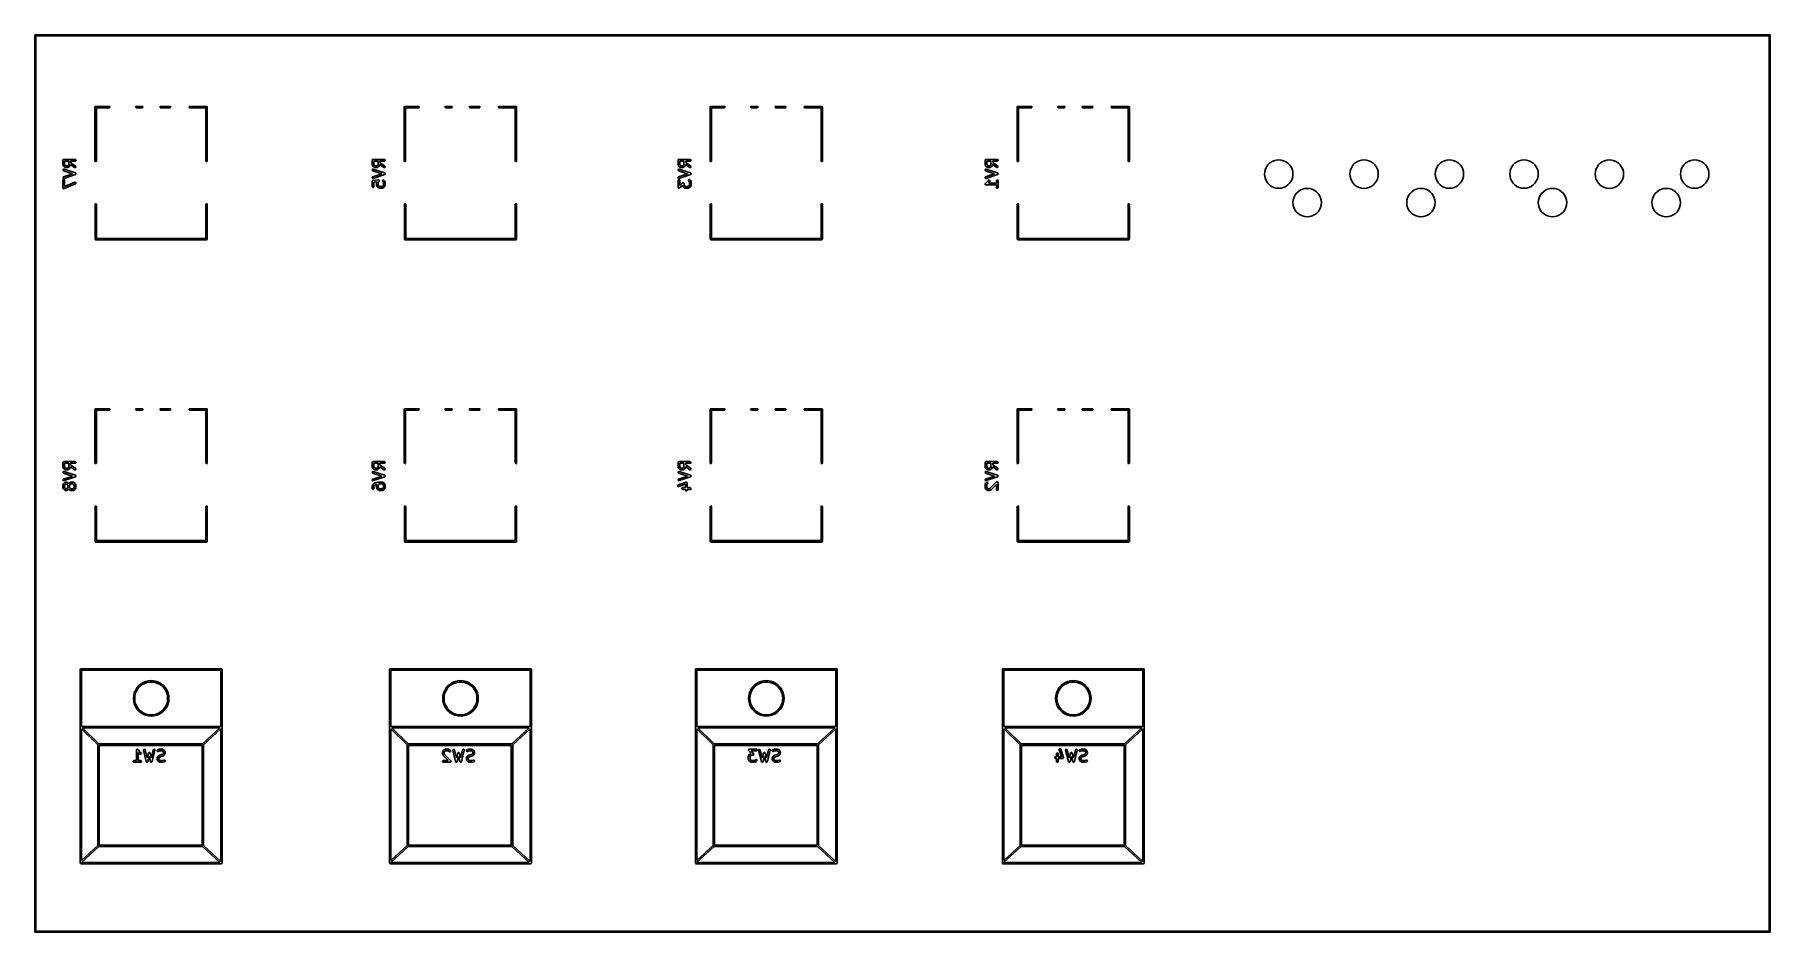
# Model space of a CAD drawing. Extents: x 1.7 to 7.7, y -4.5 to -1.4.
import ezdxf

# ---------------------------------------------------------------- set-up
doc = ezdxf.new("R2010")
doc.units = 0
doc.header["$MEASUREMENT"] = 0
doc.layers.add('BLACK', color=7, linetype='CONTINUOUS')

msp = doc.modelspace()

# ---------------------------------------------------------------- linework, layer by layer
at = {"layer": 'BLACK', "linetype": 'CONTINUOUS'}
for p, q in [((1.69803, -1.4), (1.69861, -1.39861)), ((1.69803, -4.5), (1.69803, -1.4)), ((1.69861, -1.39861), (1.7, -1.39803)), ((1.7, -1.39803), (7.7, -1.39803)), ((1.70197, -1.40197), (1.70197, -4.49803)), ((7.69803, -1.40197), (1.70197, -1.40197)), ((7.69803, -4.49803), (7.69803, -1.40197)), ((7.7, -1.39803), (7.70139, -1.39861)), ((7.70139, -1.39861), (7.70197, -1.4)), ((7.70197, -1.4), (7.70197, -4.5)), ((1.90657, -1.64843), (1.90727, -1.64675)), ((1.90657, -1.83425), (1.90657, -1.64843)), ((1.90727, -1.64675), (1.90894, -1.64606)), ((1.90894, -1.64606), (1.90913, -1.64614)), ((1.90913, -1.64614), (1.90933, -1.64606)), ((1.90933, -1.64606), (1.95579, -1.64606)), ((1.95579, -1.65079), (1.9113, -1.65079)), ((1.9113, -1.65079), (1.9113, -1.83425)), ((1.95579, -1.64606), (1.95746, -1.64675)), ((1.95746, -1.6501), (1.95579, -1.65079)), ((1.95746, -1.64675), (1.95815, -1.64843)), ((1.95815, -1.64843), (1.95746, -1.6501)), ((2.04673, -1.64843), (2.04742, -1.64675)), ((2.04742, -1.6501), (2.04673, -1.64843)), ((2.04742, -1.64675), (2.04909, -1.64606)), ((2.04909, -1.65079), (2.04742, -1.6501)), ((2.04909, -1.64606), (2.06996, -1.64606)), ((2.06996, -1.65079), (2.04909, -1.65079)), ((2.06996, -1.64606), (2.07163, -1.64675)), ((2.07163, -1.6501), (2.06996, -1.65079)), ((2.07163, -1.64675), (2.07232, -1.64843)), ((2.07232, -1.64843), (2.07163, -1.6501)), ((2.13138, -1.64843), (2.13207, -1.64675)), ((2.13207, -1.6501), (2.13138, -1.64843)), ((2.13207, -1.64675), (2.13374, -1.64606)), ((2.13374, -1.65079), (2.13207, -1.6501)), ((2.13374, -1.64606), (2.16642, -1.64606)), ((2.16642, -1.65079), (2.13374, -1.65079)), ((2.16642, -1.64606), (2.16809, -1.64675)), ((2.16809, -1.6501), (2.16642, -1.65079)), ((2.16809, -1.64675), (2.16878, -1.64843)), ((2.16878, -1.64843), (2.16809, -1.6501)), ((2.23177, -1.64843), (2.23246, -1.64675)), ((2.23246, -1.6501), (2.23177, -1.64843)), ((2.23246, -1.64675), (2.23413, -1.64606)), ((2.23413, -1.65079), (2.23246, -1.6501)), ((2.23413, -1.64606), (2.2928, -1.64606)), ((2.29043, -1.65079), (2.23413, -1.65079)), ((2.29043, -1.83425), (2.29043, -1.65079)), ((2.2928, -1.64606), (2.29447, -1.64675)), ((2.29447, -1.64675), (2.29516, -1.64843)), ((2.29516, -1.64843), (2.29516, -1.83425)), ((2.97654, -1.64843), (2.97723, -1.64675)), ((2.97654, -1.83425), (2.97654, -1.64843)), ((2.97723, -1.64675), (2.9789, -1.64606)), ((2.9789, -1.64606), (2.97909, -1.64614)), ((2.97909, -1.64614), (2.97929, -1.64606)), ((2.97929, -1.64606), (3.02575, -1.64606)), ((3.02575, -1.65079), (2.98126, -1.65079)), ((2.98126, -1.65079), (2.98126, -1.83425)), ((3.02575, -1.64606), (3.02742, -1.64675)), ((3.02742, -1.6501), (3.02575, -1.65079)), ((3.02742, -1.64675), (3.02811, -1.64843)), ((3.02811, -1.64843), (3.02742, -1.6501)), ((3.11669, -1.64843), (3.11738, -1.64675)), ((3.11738, -1.6501), (3.11669, -1.64843)), ((3.11738, -1.64675), (3.11906, -1.64606)), ((3.11906, -1.65079), (3.11738, -1.6501)), ((3.11906, -1.64606), (3.13992, -1.64606)), ((3.13992, -1.65079), (3.11906, -1.65079)), ((3.13992, -1.64606), (3.14159, -1.64675)), ((3.14159, -1.6501), (3.13992, -1.65079)), ((3.14159, -1.64675), (3.14228, -1.64843)), ((3.14228, -1.64843), (3.14159, -1.6501)), ((3.20134, -1.64843), (3.20203, -1.64675)), ((3.20203, -1.6501), (3.20134, -1.64843)), ((3.20203, -1.64675), (3.2037, -1.64606)), ((3.2037, -1.65079), (3.20203, -1.6501)), ((3.2037, -1.64606), (3.23638, -1.64606)), ((3.23638, -1.65079), (3.2037, -1.65079)), ((3.23638, -1.64606), (3.23805, -1.64675)), ((3.23805, -1.6501), (3.23638, -1.65079)), ((3.23805, -1.64675), (3.23874, -1.64843)), ((3.23874, -1.64843), (3.23805, -1.6501)), ((3.30173, -1.64843), (3.30242, -1.64675)), ((3.30242, -1.6501), (3.30173, -1.64843)), ((3.30242, -1.64675), (3.30409, -1.64606)), ((3.30409, -1.65079), (3.30242, -1.6501)), ((3.30409, -1.64606), (3.36276, -1.64606)), ((3.36039, -1.65079), (3.30409, -1.65079)), ((3.36039, -1.83425), (3.36039, -1.65079)), ((3.36276, -1.64606), (3.36443, -1.64675)), ((3.36443, -1.64675), (3.36512, -1.64843)), ((3.36512, -1.64843), (3.36512, -1.83425)), ((4.03449, -1.64843), (4.03518, -1.64675)), ((4.03449, -1.83425), (4.03449, -1.64843)), ((4.03518, -1.64675), (4.03685, -1.64606)), ((4.03685, -1.64606), (4.03705, -1.64614)), ((4.03705, -1.64614), (4.03724, -1.64606)), ((4.03724, -1.64606), (4.0837, -1.64606)), ((4.0837, -1.65079), (4.03921, -1.65079)), ((4.03921, -1.65079), (4.03921, -1.83425)), ((4.0837, -1.64606), (4.08537, -1.64675)), ((4.08537, -1.6501), (4.0837, -1.65079)), ((4.08537, -1.64675), (4.08606, -1.64843)), ((4.08606, -1.64843), (4.08537, -1.6501)), ((4.17465, -1.64843), (4.17534, -1.64675)), ((4.17534, -1.6501), (4.17465, -1.64843)), ((4.17534, -1.64675), (4.17701, -1.64606)), ((4.17701, -1.65079), (4.17534, -1.6501)), ((4.17701, -1.64606), (4.19787, -1.64606)), ((4.19787, -1.65079), (4.17701, -1.65079)), ((4.19787, -1.64606), (4.19954, -1.64675)), ((4.19954, -1.6501), (4.19787, -1.65079)), ((4.19954, -1.64675), (4.20024, -1.64843)), ((4.20024, -1.64843), (4.19954, -1.6501)), ((4.25929, -1.64843), (4.25998, -1.64675)), ((4.25998, -1.6501), (4.25929, -1.64843)), ((4.25998, -1.64675), (4.26165, -1.64606)), ((4.26165, -1.65079), (4.25998, -1.6501)), ((4.26165, -1.64606), (4.29433, -1.64606)), ((4.29433, -1.65079), (4.26165, -1.65079)), ((4.29433, -1.64606), (4.296, -1.64675)), ((4.296, -1.6501), (4.29433, -1.65079)), ((4.296, -1.64675), (4.29669, -1.64843)), ((4.29669, -1.64843), (4.296, -1.6501)), ((4.35969, -1.64843), (4.36038, -1.64675)), ((4.36038, -1.6501), (4.35969, -1.64843)), ((4.36038, -1.64675), (4.36205, -1.64606)), ((4.36205, -1.65079), (4.36038, -1.6501)), ((4.36205, -1.64606), (4.42071, -1.64606)), ((4.41835, -1.65079), (4.36205, -1.65079)), ((4.41835, -1.83425), (4.41835, -1.65079)), ((4.42071, -1.64606), (4.42238, -1.64675)), ((4.42238, -1.64675), (4.42307, -1.64843)), ((4.42307, -1.64843), (4.42307, -1.83425)), ((5.09654, -1.64843), (5.09723, -1.64675)), ((5.09654, -1.83425), (5.09654, -1.64843)), ((5.09723, -1.64675), (5.0989, -1.64606)), ((5.0989, -1.64606), (5.09909, -1.64614)), ((5.09909, -1.64614), (5.09929, -1.64606)), ((5.09929, -1.64606), (5.14575, -1.64606)), ((5.14575, -1.65079), (5.10126, -1.65079)), ((5.10126, -1.65079), (5.10126, -1.83425)), ((5.14575, -1.64606), (5.14742, -1.64675)), ((5.14742, -1.6501), (5.14575, -1.65079)), ((5.14742, -1.64675), (5.14811, -1.64843)), ((5.14811, -1.64843), (5.14742, -1.6501)), ((5.23669, -1.64843), (5.23738, -1.64675)), ((5.23738, -1.6501), (5.23669, -1.64843)), ((5.23738, -1.64675), (5.23906, -1.64606)), ((5.23906, -1.65079), (5.23738, -1.6501)), ((5.23906, -1.64606), (5.25992, -1.64606)), ((5.25992, -1.65079), (5.23906, -1.65079)), ((5.25992, -1.64606), (5.26159, -1.64675)), ((5.26159, -1.6501), (5.25992, -1.65079)), ((5.26159, -1.64675), (5.26228, -1.64843)), ((5.26228, -1.64843), (5.26159, -1.6501)), ((5.32134, -1.64843), (5.32203, -1.64675)), ((5.32203, -1.6501), (5.32134, -1.64843)), ((5.32203, -1.64675), (5.3237, -1.64606)), ((5.3237, -1.65079), (5.32203, -1.6501)), ((5.3237, -1.64606), (5.35638, -1.64606)), ((5.35638, -1.65079), (5.3237, -1.65079)), ((5.35638, -1.64606), (5.35805, -1.64675)), ((5.35805, -1.6501), (5.35638, -1.65079)), ((5.35805, -1.64675), (5.35874, -1.64843)), ((5.35874, -1.64843), (5.35805, -1.6501)), ((5.42173, -1.64843), (5.42242, -1.64675)), ((5.42242, -1.6501), (5.42173, -1.64843)), ((5.42242, -1.64675), (5.42409, -1.64606)), ((5.42409, -1.65079), (5.42242, -1.6501)), ((5.42409, -1.64606), (5.48276, -1.64606)), ((5.48039, -1.65079), (5.42409, -1.65079)), ((5.48039, -1.83425), (5.48039, -1.65079)), ((5.48276, -1.64606), (5.48443, -1.64675)), ((5.48443, -1.64675), (5.48512, -1.64843)), ((5.48512, -1.64843), (5.48512, -1.83425)), ((1.79554, -1.83202), (1.79561, -1.83164)), ((1.79554, -1.84702), (1.79554, -1.83202)), ((1.7956, -1.84718), (1.79554, -1.84702)), ((1.79556, -1.84736), (1.7956, -1.84718)), ((1.79586, -1.84834), (1.79556, -1.84736)), ((1.79559, -1.83151), (1.79565, -1.83139)), ((1.79561, -1.83164), (1.79559, -1.83151)), ((1.79565, -1.83139), (1.79572, -1.83101)), ((1.79572, -1.83101), (1.79622, -1.83042)), ((1.79773, -1.85209), (1.79586, -1.84834)), ((1.79622, -1.83042), (1.7966, -1.82976)), ((1.7966, -1.82976), (1.79685, -1.82967)), ((1.79685, -1.82967), (1.79702, -1.82946)), ((1.79702, -1.82946), (1.79778, -1.82933)), ((1.79778, -1.85213), (1.79773, -1.85209)), ((1.79778, -1.82933), (1.7985, -1.82907)), ((1.79828, -1.85286), (1.79778, -1.85213)), ((1.80016, -1.85473), (1.79828, -1.85286)), ((1.7985, -1.82907), (1.83787, -1.82907)), ((1.80022, -1.85476), (1.80016, -1.85473)), ((1.80093, -1.85528), (1.80022, -1.85476)), ((1.80468, -1.85716), (1.80093, -1.85528)), ((1.81617, -1.83497), (1.80145, -1.83497)), ((1.80145, -1.83497), (1.80145, -1.84632)), ((1.80145, -1.84632), (1.8028, -1.84902)), ((1.8028, -1.84902), (1.804, -1.85022)), ((1.804, -1.85022), (1.80669, -1.85157)), ((1.80485, -1.85718), (1.80468, -1.85716)), ((1.80499, -1.85729), (1.80485, -1.85718)), ((1.806, -1.85747), (1.80499, -1.85729)), ((1.81162, -1.85747), (1.806, -1.85747)), ((1.80669, -1.85157), (1.81092, -1.85157)), ((1.81092, -1.85157), (1.81362, -1.85022)), ((1.81179, -1.85741), (1.81162, -1.85747)), ((1.81196, -1.85745), (1.81179, -1.85741)), ((1.81294, -1.85716), (1.81196, -1.85745)), ((1.81669, -1.85528), (1.81294, -1.85716)), ((1.81362, -1.85022), (1.81482, -1.84902)), ((1.81482, -1.84902), (1.81617, -1.84632)), ((1.81617, -1.84632), (1.81617, -1.83497)), ((1.81673, -1.85524), (1.81669, -1.85528)), ((1.81746, -1.85473), (1.81673, -1.85524)), ((1.81933, -1.85286), (1.81746, -1.85473)), ((1.81936, -1.8528), (1.81933, -1.85286)), ((1.81989, -1.85209), (1.81936, -1.8528)), ((1.82176, -1.84834), (1.81989, -1.85209)), ((1.82178, -1.84816), (1.82176, -1.84834)), ((1.82189, -1.84803), (1.82178, -1.84816)), ((1.82206, -1.84706), (1.82189, -1.84803)), ((1.83617, -1.85694), (1.82206, -1.84706)), ((1.83787, -1.83497), (1.82207, -1.83497)), ((1.82207, -1.83497), (1.82207, -1.83986)), ((1.82207, -1.83986), (1.83956, -1.8521)), ((1.83812, -1.85746), (1.83617, -1.85694)), ((1.83787, -1.82907), (1.83888, -1.82925)), ((1.83976, -1.83428), (1.83787, -1.83497)), ((1.83996, -1.85661), (1.83812, -1.85746)), ((1.83888, -1.82925), (1.84042, -1.83054)), ((1.83956, -1.8521), (1.84029, -1.85282)), ((1.84077, -1.83253), (1.83976, -1.83428)), ((1.84081, -1.85478), (1.83996, -1.85661)), ((1.84029, -1.85282), (1.84081, -1.85478)), ((1.84042, -1.83054), (1.84077, -1.83253)), ((1.90727, -1.83592), (1.90657, -1.83425)), ((1.90894, -1.83661), (1.90727, -1.83592)), ((1.91061, -1.83592), (1.90894, -1.83661)), ((1.9113, -1.83425), (1.91061, -1.83592)), ((2.29112, -1.83592), (2.29043, -1.83425)), ((2.2928, -1.83661), (2.29112, -1.83592)), ((2.29447, -1.83592), (2.2928, -1.83661)), ((2.29516, -1.83425), (2.29447, -1.83592)), ((2.8655, -1.83202), (2.86557, -1.83164)), ((2.8655, -1.84702), (2.8655, -1.83202)), ((2.86557, -1.84718), (2.8655, -1.84702)), ((2.86552, -1.84736), (2.86557, -1.84718)), ((2.86582, -1.84834), (2.86552, -1.84736)), ((2.86555, -1.83151), (2.86562, -1.83139)), ((2.86557, -1.83164), (2.86555, -1.83151)), ((2.86562, -1.83139), (2.86568, -1.83101)), ((2.86568, -1.83101), (2.86618, -1.83042)), ((2.86769, -1.85209), (2.86582, -1.84834)), ((2.86618, -1.83042), (2.86656, -1.82976)), ((2.86656, -1.82976), (2.86681, -1.82967)), ((2.86681, -1.82967), (2.86698, -1.82946)), ((2.86698, -1.82946), (2.86774, -1.82933)), ((2.86774, -1.85213), (2.86769, -1.85209)), ((2.86774, -1.82933), (2.86846, -1.82907)), ((2.86824, -1.85286), (2.86774, -1.85213)), ((2.87012, -1.85473), (2.86824, -1.85286)), ((2.86846, -1.82907), (2.90783, -1.82907)), ((2.87018, -1.85476), (2.87012, -1.85473)), ((2.87089, -1.85528), (2.87018, -1.85476)), ((2.87464, -1.85716), (2.87089, -1.85528)), ((2.88613, -1.83497), (2.87141, -1.83497)), ((2.87141, -1.83497), (2.87141, -1.84632)), ((2.87141, -1.84632), (2.87276, -1.84902)), ((2.87276, -1.84902), (2.87396, -1.85022)), ((2.87396, -1.85022), (2.87665, -1.85157)), ((2.87481, -1.85718), (2.87464, -1.85716)), ((2.87495, -1.85729), (2.87481, -1.85718)), ((2.87596, -1.85747), (2.87495, -1.85729)), ((2.88158, -1.85747), (2.87596, -1.85747)), ((2.87665, -1.85157), (2.88088, -1.85157)), ((2.88088, -1.85157), (2.88358, -1.85022)), ((2.88175, -1.85741), (2.88158, -1.85747)), ((2.88192, -1.85745), (2.88175, -1.85741)), ((2.8829, -1.85716), (2.88192, -1.85745)), ((2.88665, -1.85528), (2.8829, -1.85716)), ((2.88358, -1.85022), (2.88478, -1.84902)), ((2.88478, -1.84902), (2.88613, -1.84632)), ((2.88613, -1.84632), (2.88613, -1.83497)), ((2.8867, -1.85524), (2.88665, -1.85528)), ((2.88742, -1.85473), (2.8867, -1.85524)), ((2.88929, -1.85286), (2.88742, -1.85473)), ((2.88932, -1.8528), (2.88929, -1.85286)), ((2.88985, -1.85209), (2.88932, -1.8528)), ((2.89172, -1.84834), (2.88985, -1.85209)), ((2.89174, -1.84816), (2.89172, -1.84834)), ((2.89185, -1.84803), (2.89174, -1.84816)), ((2.89203, -1.84706), (2.89185, -1.84803)), ((2.90783, -1.83497), (2.89203, -1.83497)), ((2.89203, -1.83497), (2.89203, -1.83986)), ((2.89203, -1.83986), (2.90952, -1.8521)), ((2.90613, -1.85694), (2.89203, -1.84706)), ((2.90809, -1.85746), (2.90613, -1.85694)), ((2.90783, -1.82907), (2.90884, -1.82925)), ((2.90973, -1.83428), (2.90783, -1.83497)), ((2.90992, -1.85661), (2.90809, -1.85746)), ((2.90884, -1.82925), (2.91038, -1.83054)), ((2.90952, -1.8521), (2.91025, -1.85282)), ((2.91074, -1.83253), (2.90973, -1.83428)), ((2.91077, -1.85478), (2.90992, -1.85661)), ((2.91025, -1.85282), (2.91077, -1.85478)), ((2.91038, -1.83054), (2.91074, -1.83253)), ((2.97723, -1.83592), (2.97654, -1.83425)), ((2.9789, -1.83661), (2.97723, -1.83592)), ((2.98057, -1.83592), (2.9789, -1.83661)), ((2.98126, -1.83425), (2.98057, -1.83592)), ((3.36109, -1.83592), (3.36039, -1.83425)), ((3.36276, -1.83661), (3.36109, -1.83592)), ((3.36443, -1.83592), (3.36276, -1.83661)), ((3.36512, -1.83425), (3.36443, -1.83592)), ((3.92346, -1.83202), (3.92353, -1.83164)), ((3.92346, -1.84702), (3.92346, -1.83202)), ((3.92352, -1.84718), (3.92346, -1.84702)), ((3.92348, -1.84736), (3.92352, -1.84718)), ((3.92377, -1.84834), (3.92348, -1.84736)), ((3.9235, -1.83151), (3.92357, -1.83139)), ((3.92353, -1.83164), (3.9235, -1.83151)), ((3.92357, -1.83139), (3.92364, -1.83101)), ((3.92364, -1.83101), (3.92413, -1.83042)), ((3.92564, -1.85209), (3.92377, -1.84834)), ((3.92413, -1.83042), (3.92451, -1.82976)), ((3.92451, -1.82976), (3.92476, -1.82967)), ((3.92476, -1.82967), (3.92493, -1.82946)), ((3.92493, -1.82946), (3.92569, -1.82933)), ((3.92569, -1.85213), (3.92564, -1.85209)), ((3.92569, -1.82933), (3.92641, -1.82907)), ((3.9262, -1.85286), (3.92569, -1.85213)), ((3.92807, -1.85473), (3.9262, -1.85286)), ((3.92641, -1.82907), (3.96578, -1.82907)), ((3.92813, -1.85476), (3.92807, -1.85473)), ((3.92884, -1.85528), (3.92813, -1.85476)), ((3.93259, -1.85716), (3.92884, -1.85528)), ((3.94408, -1.83497), (3.92936, -1.83497)), ((3.92936, -1.83497), (3.92936, -1.84632)), ((3.92936, -1.84632), (3.93071, -1.84902)), ((3.93071, -1.84902), (3.93191, -1.85022)), ((3.93191, -1.85022), (3.93461, -1.85157)), ((3.93276, -1.85718), (3.93259, -1.85716)), ((3.9329, -1.85729), (3.93276, -1.85718)), ((3.93391, -1.85747), (3.9329, -1.85729)), ((3.93953, -1.85747), (3.93391, -1.85747)), ((3.93461, -1.85157), (3.93884, -1.85157)), ((3.93884, -1.85157), (3.94153, -1.85022)), ((3.9397, -1.85741), (3.93953, -1.85747)), ((3.93987, -1.85745), (3.9397, -1.85741)), ((3.94085, -1.85716), (3.93987, -1.85745)), ((3.9446, -1.85528), (3.94085, -1.85716)), ((3.94153, -1.85022), (3.94273, -1.84902)), ((3.94273, -1.84902), (3.94408, -1.84632)), ((3.94408, -1.84632), (3.94408, -1.83497)), ((3.94465, -1.85524), (3.9446, -1.85528)), ((3.94537, -1.85473), (3.94465, -1.85524)), ((3.94725, -1.85286), (3.94537, -1.85473)), ((3.94727, -1.8528), (3.94725, -1.85286)), ((3.9478, -1.85209), (3.94727, -1.8528)), ((3.94967, -1.84834), (3.9478, -1.85209)), ((3.94969, -1.84816), (3.94967, -1.84834)), ((3.94981, -1.84803), (3.94969, -1.84816)), ((3.94998, -1.84706), (3.94981, -1.84803)), ((3.96409, -1.85694), (3.94998, -1.84706)), ((3.96578, -1.83497), (3.94999, -1.83497)), ((3.94999, -1.83497), (3.94999, -1.83986)), ((3.94999, -1.83986), (3.96747, -1.8521)), ((3.96604, -1.85746), (3.96409, -1.85694)), ((3.96578, -1.82907), (3.96679, -1.82925)), ((3.96768, -1.83428), (3.96578, -1.83497)), ((3.96787, -1.85661), (3.96604, -1.85746)), ((3.96679, -1.82925), (3.96834, -1.83054)), ((3.96747, -1.8521), (3.9682, -1.85282)), ((3.96869, -1.83253), (3.96768, -1.83428)), ((3.96872, -1.85478), (3.96787, -1.85661)), ((3.9682, -1.85282), (3.96872, -1.85478)), ((3.96834, -1.83054), (3.96869, -1.83253)), ((4.03518, -1.83592), (4.03449, -1.83425)), ((4.03685, -1.83661), (4.03518, -1.83592)), ((4.03852, -1.83592), (4.03685, -1.83661)), ((4.03921, -1.83425), (4.03852, -1.83592)), ((4.41904, -1.83592), (4.41835, -1.83425)), ((4.42071, -1.83661), (4.41904, -1.83592)), ((4.42238, -1.83592), (4.42071, -1.83661)), ((4.42307, -1.83425), (4.42238, -1.83592)), ((4.9855, -1.83202), (4.98557, -1.83164)), ((4.9855, -1.84702), (4.9855, -1.83202)), ((4.98557, -1.84718), (4.9855, -1.84702)), ((4.98552, -1.84736), (4.98557, -1.84718)), ((4.98582, -1.84834), (4.98552, -1.84736)), ((4.98555, -1.83151), (4.98562, -1.83139)), ((4.98557, -1.83164), (4.98555, -1.83151)), ((4.98562, -1.83139), (4.98568, -1.83101)), ((4.98568, -1.83101), (4.98618, -1.83042)), ((4.98769, -1.85209), (4.98582, -1.84834)), ((4.98618, -1.83042), (4.98656, -1.82976)), ((4.98656, -1.82976), (4.98681, -1.82967)), ((4.98681, -1.82967), (4.98698, -1.82946)), ((4.98698, -1.82946), (4.98774, -1.82933)), ((4.98774, -1.85213), (4.98769, -1.85209)), ((4.98774, -1.82933), (4.98846, -1.82907)), ((4.98824, -1.85286), (4.98774, -1.85213)), ((4.99012, -1.85473), (4.98824, -1.85286)), ((4.98846, -1.82907), (5.02783, -1.82907)), ((4.99018, -1.85476), (4.99012, -1.85473)), ((4.99089, -1.85528), (4.99018, -1.85476)), ((4.99464, -1.85716), (4.99089, -1.85528)), ((5.00613, -1.83497), (4.99141, -1.83497)), ((4.99141, -1.83497), (4.99141, -1.84632)), ((4.99141, -1.84632), (4.99276, -1.84902)), ((4.99276, -1.84902), (4.99396, -1.85022)), ((4.99396, -1.85022), (4.99665, -1.85157)), ((4.99481, -1.85718), (4.99464, -1.85716)), ((4.99495, -1.85729), (4.99481, -1.85718)), ((4.99596, -1.85747), (4.99495, -1.85729)), ((5.00158, -1.85747), (4.99596, -1.85747)), ((4.99665, -1.85157), (5.00088, -1.85157)), ((5.00088, -1.85157), (5.00358, -1.85022)), ((5.00175, -1.85741), (5.00158, -1.85747)), ((5.00192, -1.85745), (5.00175, -1.85741)), ((5.0029, -1.85716), (5.00192, -1.85745)), ((5.00665, -1.85528), (5.0029, -1.85716)), ((5.00358, -1.85022), (5.00478, -1.84902)), ((5.00478, -1.84902), (5.00613, -1.84632)), ((5.00613, -1.84632), (5.00613, -1.83497)), ((5.0067, -1.85524), (5.00665, -1.85528)), ((5.00742, -1.85473), (5.0067, -1.85524)), ((5.00929, -1.85286), (5.00742, -1.85473)), ((5.00932, -1.8528), (5.00929, -1.85286)), ((5.00985, -1.85209), (5.00932, -1.8528)), ((5.01172, -1.84834), (5.00985, -1.85209)), ((5.01174, -1.84816), (5.01172, -1.84834)), ((5.01185, -1.84803), (5.01174, -1.84816)), ((5.01203, -1.84706), (5.01185, -1.84803)), ((5.02783, -1.83497), (5.01203, -1.83497)), ((5.01203, -1.83497), (5.01203, -1.83986)), ((5.01203, -1.83986), (5.02952, -1.8521)), ((5.02613, -1.85694), (5.01203, -1.84706)), ((5.02809, -1.85746), (5.02613, -1.85694)), ((5.02783, -1.82907), (5.02884, -1.82925)), ((5.02973, -1.83428), (5.02783, -1.83497)), ((5.02992, -1.85661), (5.02809, -1.85746)), ((5.02884, -1.82925), (5.03038, -1.83054)), ((5.02952, -1.8521), (5.03025, -1.85282)), ((5.03074, -1.83253), (5.02973, -1.83428)), ((5.03077, -1.85478), (5.02992, -1.85661)), ((5.03025, -1.85282), (5.03077, -1.85478)), ((5.03038, -1.83054), (5.03074, -1.83253)), ((5.09723, -1.83592), (5.09654, -1.83425)), ((5.0989, -1.83661), (5.09723, -1.83592)), ((5.10057, -1.83592), (5.0989, -1.83661)), ((5.10126, -1.83425), (5.10057, -1.83592)), ((5.48109, -1.83592), (5.48039, -1.83425)), ((5.48276, -1.83661), (5.48109, -1.83592)), ((5.48443, -1.83592), (5.48276, -1.83661)), ((5.48512, -1.83425), (5.48443, -1.83592)), ((5.95527, -1.86317), (5.95889, -1.8554)), ((5.95889, -1.8554), (5.96381, -1.84837)), ((5.96381, -1.84837), (5.96987, -1.84231)), ((5.96987, -1.84231), (5.9769, -1.83739)), ((5.9769, -1.83739), (5.98467, -1.83377)), ((5.98467, -1.83377), (5.99296, -1.83155)), ((5.99296, -1.83155), (6.0015, -1.8308)), ((6.0015, -1.8308), (6.01004, -1.83155)), ((6.01004, -1.83155), (6.01833, -1.83377)), ((6.01833, -1.83377), (6.0261, -1.83739)), ((6.0261, -1.83739), (6.03313, -1.84231)), ((6.03313, -1.84231), (6.03919, -1.84837)), ((6.03919, -1.84837), (6.04411, -1.8554)), ((6.04411, -1.8554), (6.04773, -1.86317)), ((6.25047, -1.86327), (6.25409, -1.8555)), ((6.25409, -1.8555), (6.25901, -1.84847)), ((6.25901, -1.84847), (6.26507, -1.84241)), ((6.26507, -1.84241), (6.2721, -1.83749)), ((6.2721, -1.83749), (6.27987, -1.83387)), ((6.27987, -1.83387), (6.28816, -1.83165)), ((6.28816, -1.83165), (6.2967, -1.8309)), ((6.2967, -1.8309), (6.30524, -1.83165)), ((6.30524, -1.83165), (6.31353, -1.83387)), ((6.31353, -1.83387), (6.3213, -1.83749)), ((6.3213, -1.83749), (6.32833, -1.84241)), ((6.32833, -1.84241), (6.33439, -1.84847)), ((6.33439, -1.84847), (6.33931, -1.8555)), ((6.33931, -1.8555), (6.34293, -1.86327)), ((6.54567, -1.86317), (6.54929, -1.8554)), ((6.54929, -1.8554), (6.55421, -1.84837)), ((6.55421, -1.84837), (6.56027, -1.84231)), ((6.56027, -1.84231), (6.5673, -1.83739)), ((6.5673, -1.83739), (6.57507, -1.83377)), ((6.57507, -1.83377), (6.58336, -1.83155)), ((6.58336, -1.83155), (6.5919, -1.8308)), ((6.5919, -1.8308), (6.60044, -1.83155)), ((6.60044, -1.83155), (6.60873, -1.83377)), ((6.60873, -1.83377), (6.6165, -1.83739)), ((6.6165, -1.83739), (6.62353, -1.84231)), ((6.62353, -1.84231), (6.62959, -1.84837)), ((6.62959, -1.84837), (6.63451, -1.8554)), ((6.63451, -1.8554), (6.63813, -1.86317)), ((6.80377, -1.86317), (6.80739, -1.8554)), ((6.80739, -1.8554), (6.81231, -1.84837)), ((6.81231, -1.84837), (6.81837, -1.84231)), ((6.81837, -1.84231), (6.8254, -1.83739)), ((6.8254, -1.83739), (6.83317, -1.83377)), ((6.83317, -1.83377), (6.84146, -1.83155)), ((6.84146, -1.83155), (6.85, -1.8308)), ((6.85, -1.8308), (6.85854, -1.83155)), ((6.85854, -1.83155), (6.86683, -1.83377)), ((6.86683, -1.83377), (6.8746, -1.83739)), ((6.8746, -1.83739), (6.88163, -1.84231)), ((6.88163, -1.84231), (6.88769, -1.84837)), ((6.88769, -1.84837), (6.89261, -1.8554)), ((6.89261, -1.8554), (6.89623, -1.86317)), ((7.09897, -1.86327), (7.10259, -1.8555)), ((7.10259, -1.8555), (7.10751, -1.84847)), ((7.10751, -1.84847), (7.11357, -1.84241)), ((7.11357, -1.84241), (7.1206, -1.83749)), ((7.1206, -1.83749), (7.12837, -1.83387)), ((7.12837, -1.83387), (7.13666, -1.83165)), ((7.13666, -1.83165), (7.1452, -1.8309)), ((7.1452, -1.8309), (7.15374, -1.83165)), ((7.15374, -1.83165), (7.16203, -1.83387)), ((7.16203, -1.83387), (7.1698, -1.83749)), ((7.1698, -1.83749), (7.17683, -1.84241)), ((7.17683, -1.84241), (7.18289, -1.84847)), ((7.18289, -1.84847), (7.18781, -1.8555)), ((7.18781, -1.8555), (7.19143, -1.86327)), ((7.39417, -1.86317), (7.39779, -1.8554)), ((7.39779, -1.8554), (7.40271, -1.84837)), ((7.40271, -1.84837), (7.40877, -1.84231)), ((7.40877, -1.84231), (7.4158, -1.83739)), ((7.4158, -1.83739), (7.42357, -1.83377)), ((7.42357, -1.83377), (7.43186, -1.83155)), ((7.43186, -1.83155), (7.4404, -1.8308)), ((7.4404, -1.8308), (7.44894, -1.83155)), ((7.44894, -1.83155), (7.45723, -1.83377)), ((7.45723, -1.83377), (7.465, -1.83739)), ((7.465, -1.83739), (7.47203, -1.84231)), ((7.47203, -1.84231), (7.47809, -1.84837)), ((7.47809, -1.84837), (7.48301, -1.8554)), ((7.48301, -1.8554), (7.48663, -1.86317)), ((1.79554, -1.90139), (1.79572, -1.90038)), ((1.79554, -1.92763), (1.79554, -1.90139)), ((1.79558, -1.89245), (1.79598, -1.89047)), ((1.79654, -1.89422), (1.79558, -1.89245)), ((1.7956, -1.86636), (1.7959, -1.86436)), ((1.79666, -1.86808), (1.7956, -1.86636)), ((1.79572, -1.90038), (1.79702, -1.89883)), ((1.7959, -1.86436), (1.79741, -1.86302)), ((1.79598, -1.89047), (1.79756, -1.88921)), ((1.79842, -1.89497), (1.79654, -1.89422)), ((1.79756, -1.86857), (1.79666, -1.86808)), ((1.79702, -1.89883), (1.79901, -1.89848)), ((1.79741, -1.86302), (1.79943, -1.86297)), ((1.82853, -1.87889), (1.79756, -1.86857)), ((1.79756, -1.88921), (1.82853, -1.87889)), ((1.79943, -1.89481), (1.79842, -1.89497)), ((1.79901, -1.89848), (1.80076, -1.89949)), ((1.79943, -1.86297), (1.8388, -1.87609)), ((1.8388, -1.88169), (1.79943, -1.89481)), ((1.83903, -1.91348), (1.79966, -1.93035)), ((1.80076, -1.89949), (1.80145, -1.90139)), ((1.80145, -1.90139), (1.80145, -1.92316)), ((1.80145, -1.92316), (1.8367, -1.90805)), ((1.8367, -1.90805), (1.8377, -1.90781)), ((1.8377, -1.90781), (1.83964, -1.9084)), ((1.8388, -1.87609), (1.8397, -1.87658)), ((1.83887, -1.88164), (1.8388, -1.88169)), ((1.83895, -1.88164), (1.83887, -1.88164)), ((1.83965, -1.88102), (1.83895, -1.88164)), ((1.8405, -1.91209), (1.83903, -1.91348)), ((1.83964, -1.9084), (1.84074, -1.91009)), ((1.84038, -1.88044), (1.83965, -1.88102)), ((1.8397, -1.87658), (1.83975, -1.87665)), ((1.83975, -1.87665), (1.83983, -1.87668)), ((1.83983, -1.87668), (1.84027, -1.8775)), ((1.84027, -1.8775), (1.84076, -1.8783)), ((1.8404, -1.88035), (1.84038, -1.88044)), ((1.84046, -1.8803), (1.8404, -1.88035)), ((1.8406, -1.87937), (1.84046, -1.8803)), ((1.84074, -1.91009), (1.8405, -1.91209)), ((1.84079, -1.87846), (1.8406, -1.87937)), ((1.84076, -1.8783), (1.84075, -1.87838)), ((1.84075, -1.87838), (1.84079, -1.87846)), ((2.8655, -1.90514), (2.86553, -1.90498)), ((2.8655, -1.92388), (2.8655, -1.90514)), ((2.86551, -1.90492), (2.86556, -1.9048)), ((2.86553, -1.90498), (2.86551, -1.90492)), ((2.86554, -1.89245), (2.86594, -1.89047)), ((2.8665, -1.89422), (2.86554, -1.89245)), ((2.86556, -1.86636), (2.86586, -1.86436)), ((2.86662, -1.86808), (2.86556, -1.86636)), ((2.86556, -1.9048), (2.86568, -1.90413)), ((2.86568, -1.90413), (2.86609, -1.90365)), ((2.86586, -1.86436), (2.86737, -1.86302)), ((2.86594, -1.89047), (2.86752, -1.88921)), ((2.86609, -1.90365), (2.86634, -1.90307)), ((2.86634, -1.90307), (2.86672, -1.9029)), ((2.86838, -1.89497), (2.8665, -1.89422)), ((2.86752, -1.86857), (2.86662, -1.86808)), ((2.86672, -1.9029), (2.86698, -1.90258)), ((2.86698, -1.90258), (2.8676, -1.90247)), ((2.86737, -1.86302), (2.86939, -1.86297)), ((2.89849, -1.87889), (2.86752, -1.86857)), ((2.86752, -1.88921), (2.89849, -1.87889)), ((2.8676, -1.90247), (2.86816, -1.9022)), ((2.86816, -1.9022), (2.88691, -1.90032)), ((2.86939, -1.89481), (2.86838, -1.89497)), ((2.86939, -1.86297), (2.90876, -1.87609)), ((2.90876, -1.88169), (2.86939, -1.89481)), ((2.88118, -1.90683), (2.87141, -1.90781)), ((2.87141, -1.90781), (2.87141, -1.92388)), ((2.8805, -1.90889), (2.88068, -1.90788)), ((2.8805, -1.91826), (2.8805, -1.90889)), ((2.88056, -1.91843), (2.8805, -1.91826)), ((2.88052, -1.9186), (2.88056, -1.91843)), ((2.88081, -1.91958), (2.88052, -1.9186)), ((2.88068, -1.90788), (2.88079, -1.90774)), ((2.88079, -1.90774), (2.88081, -1.90757)), ((2.88081, -1.90757), (2.88118, -1.90683)), ((2.88269, -1.92333), (2.88081, -1.91958)), ((2.88776, -1.90689), (2.88641, -1.90958)), ((2.88641, -1.90958), (2.88641, -1.91756)), ((2.88641, -1.91756), (2.88776, -1.92026)), ((2.88691, -1.90032), (2.88793, -1.9004)), ((2.88929, -1.90535), (2.88776, -1.90689)), ((2.88776, -1.92026), (2.88895, -1.92146)), ((2.88793, -1.9004), (2.88795, -1.90041)), ((2.88795, -1.90041), (2.88797, -1.90041)), ((2.88797, -1.90041), (2.88878, -1.90098)), ((2.88878, -1.90098), (2.8896, -1.90154)), ((2.8893, -1.90533), (2.88929, -1.90535)), ((2.88932, -1.90532), (2.8893, -1.90533)), ((2.88973, -1.90442), (2.88932, -1.90532)), ((2.8896, -1.90154), (2.88961, -1.90156)), ((2.88961, -1.90156), (2.88962, -1.90157)), ((2.88962, -1.90157), (2.88988, -1.90253)), ((2.89015, -1.90352), (2.88973, -1.90442)), ((2.88988, -1.90253), (2.89015, -1.90348)), ((2.89015, -1.90348), (2.89014, -1.9035)), ((2.89014, -1.9035), (2.89015, -1.90352)), ((2.90123, -1.9025), (2.90238, -1.90084)), ((2.9014, -1.90451), (2.90123, -1.9025)), ((2.90199, -1.90535), (2.9014, -1.90451)), ((2.90353, -1.90689), (2.90199, -1.90535)), ((2.90233, -1.92146), (2.90353, -1.92026)), ((2.90238, -1.90084), (2.90434, -1.90032)), ((2.90487, -1.90958), (2.90353, -1.90689)), ((2.90353, -1.92026), (2.90487, -1.91756)), ((2.90434, -1.90032), (2.90617, -1.90117)), ((2.90487, -1.91756), (2.90487, -1.90958)), ((2.90617, -1.90117), (2.90804, -1.90305)), ((2.90804, -1.90305), (2.90855, -1.90377)), ((2.90855, -1.90377), (2.90859, -1.90382)), ((2.90859, -1.90382), (2.91047, -1.90757)), ((2.91047, -1.91958), (2.90859, -1.92333)), ((2.90876, -1.87609), (2.90966, -1.87658)), ((2.90883, -1.88164), (2.90876, -1.88169)), ((2.90891, -1.88164), (2.90883, -1.88164)), ((2.90961, -1.88102), (2.90891, -1.88164)), ((2.91034, -1.88044), (2.90961, -1.88102)), ((2.90966, -1.87658), (2.90971, -1.87665)), ((2.90971, -1.87665), (2.90979, -1.87668)), ((2.90979, -1.87668), (2.91023, -1.8775)), ((2.91023, -1.8775), (2.91072, -1.8783)), ((2.91036, -1.88035), (2.91034, -1.88044)), ((2.91042, -1.8803), (2.91036, -1.88035)), ((2.91056, -1.87937), (2.91042, -1.8803)), ((2.91047, -1.90757), (2.91076, -1.90855)), ((2.91049, -1.91941), (2.91047, -1.91958)), ((2.9106, -1.91927), (2.91049, -1.91941)), ((2.91075, -1.87846), (2.91056, -1.87937)), ((2.91078, -1.91826), (2.9106, -1.91927)), ((2.91072, -1.8783), (2.91071, -1.87838)), ((2.91071, -1.87838), (2.91075, -1.87846)), ((2.91076, -1.90855), (2.91072, -1.90872)), ((2.91072, -1.90872), (2.91078, -1.90889)), ((2.91078, -1.90889), (2.91078, -1.91826)), ((3.92346, -1.90139), (3.92364, -1.90038)), ((3.92346, -1.92576), (3.92346, -1.90139)), ((3.92349, -1.89245), (3.92389, -1.89047)), ((3.92445, -1.89422), (3.92349, -1.89245)), ((3.92352, -1.86636), (3.92381, -1.86436)), ((3.92457, -1.86808), (3.92352, -1.86636)), ((3.92364, -1.90038), (3.92493, -1.89883)), ((3.92381, -1.86436), (3.92532, -1.86302)), ((3.92389, -1.89047), (3.92548, -1.88921)), ((3.92633, -1.89497), (3.92445, -1.89422)), ((3.92548, -1.86857), (3.92457, -1.86808)), ((3.92493, -1.89883), (3.92692, -1.89848)), ((3.92532, -1.86302), (3.92734, -1.86297)), ((3.95644, -1.87889), (3.92548, -1.86857)), ((3.92548, -1.88921), (3.95644, -1.87889)), ((3.92734, -1.89481), (3.92633, -1.89497)), ((3.92692, -1.89848), (3.92867, -1.89949)), ((3.92734, -1.86297), (3.96671, -1.87609)), ((3.96671, -1.88169), (3.92734, -1.89481)), ((3.9386, -1.91902), (3.92835, -1.92798)), ((3.92867, -1.89949), (3.92936, -1.90139)), ((3.92936, -1.90139), (3.92936, -1.91925)), ((3.92936, -1.91925), (3.93946, -1.91041)), ((3.93877, -1.91958), (3.9386, -1.91902)), ((3.94064, -1.92333), (3.93877, -1.91958)), ((3.93946, -1.91041), (3.93984, -1.91018)), ((3.93984, -1.91018), (3.93993, -1.91008)), ((3.93993, -1.91008), (3.94005, -1.91006)), ((3.94005, -1.91006), (3.94034, -1.90988)), ((3.94034, -1.90988), (3.94114, -1.90987)), ((3.94114, -1.90987), (3.94192, -1.90973)), ((3.94192, -1.90973), (3.94213, -1.90985)), ((3.94213, -1.90985), (3.94236, -1.90984)), ((3.94236, -1.90984), (3.94298, -1.91034)), ((3.94298, -1.91034), (3.94367, -1.91074)), ((3.94367, -1.91074), (3.94375, -1.91096)), ((3.94375, -1.91096), (3.94393, -1.91111)), ((3.94393, -1.91111), (3.94409, -1.91189)), ((3.94409, -1.91189), (3.94436, -1.91264)), ((3.94436, -1.91264), (3.94436, -1.91756)), ((3.94436, -1.91756), (3.94571, -1.92026)), ((3.94571, -1.92026), (3.94691, -1.92146)), ((3.95918, -1.90062), (3.96034, -1.89897)), ((3.95935, -1.90264), (3.95918, -1.90062)), ((3.95994, -1.90348), (3.95935, -1.90264)), ((3.96148, -1.90501), (3.95994, -1.90348)), ((3.96028, -1.92146), (3.96148, -1.92026)), ((3.96034, -1.89897), (3.96229, -1.89845)), ((3.96283, -1.90771), (3.96148, -1.90501)), ((3.96148, -1.92026), (3.96283, -1.91756)), ((3.96229, -1.89845), (3.96412, -1.8993)), ((3.96283, -1.91756), (3.96283, -1.90771)), ((3.96412, -1.8993), (3.96599, -1.90117)), ((3.96599, -1.90117), (3.9665, -1.9019)), ((3.9665, -1.9019), (3.96655, -1.90194)), ((3.96655, -1.90194), (3.96842, -1.90569)), ((3.96842, -1.91958), (3.96655, -1.92333)), ((3.96671, -1.87609), (3.96762, -1.87658)), ((3.96678, -1.88164), (3.96671, -1.88169)), ((3.96687, -1.88164), (3.96678, -1.88164)), ((3.96756, -1.88102), (3.96687, -1.88164)), ((3.9683, -1.88044), (3.96756, -1.88102)), ((3.96762, -1.87658), (3.96766, -1.87665)), ((3.96766, -1.87665), (3.96774, -1.87668)), ((3.96774, -1.87668), (3.96818, -1.8775)), ((3.96818, -1.8775), (3.96867, -1.8783)), ((3.96831, -1.88035), (3.9683, -1.88044)), ((3.96838, -1.8803), (3.96831, -1.88035)), ((3.96851, -1.87937), (3.96838, -1.8803)), ((3.96842, -1.90569), (3.96871, -1.90667)), ((3.96844, -1.91941), (3.96842, -1.91958)), ((3.96855, -1.91927), (3.96844, -1.91941)), ((3.9687, -1.87846), (3.96851, -1.87937)), ((3.96873, -1.91826), (3.96855, -1.91927)), ((3.96867, -1.8783), (3.96866, -1.87838)), ((3.96866, -1.87838), (3.9687, -1.87846)), ((3.96871, -1.90667), (3.96867, -1.90685)), ((3.96867, -1.90685), (3.96873, -1.90701)), ((3.96873, -1.90701), (3.96873, -1.91826)), ((4.98554, -1.89245), (4.98594, -1.89047)), ((4.9865, -1.89422), (4.98554, -1.89245)), ((4.98555, -1.914), (4.98563, -1.91385)), ((4.9857, -1.91484), (4.98555, -1.914)), ((4.98556, -1.86636), (4.98586, -1.86436)), ((4.98662, -1.86808), (4.98556, -1.86636)), ((4.98562, -1.91368), (4.98613, -1.91299)), ((4.98563, -1.91385), (4.98562, -1.91368)), ((4.98575, -1.9157), (4.9857, -1.91484)), ((4.98587, -1.91582), (4.98575, -1.9157)), ((4.98586, -1.86436), (4.98737, -1.86302)), ((4.9859, -1.91599), (4.98587, -1.91582)), ((4.98656, -1.91654), (4.9859, -1.91599)), ((4.98594, -1.89047), (4.98752, -1.88921)), ((4.98613, -1.91299), (4.98656, -1.91225)), ((4.98838, -1.89497), (4.9865, -1.89422)), ((4.98656, -1.91225), (4.98672, -1.91219)), ((4.98715, -1.91716), (4.98656, -1.91654)), ((4.98752, -1.86857), (4.98662, -1.86808)), ((4.98672, -1.91219), (4.98682, -1.91205)), ((4.98682, -1.91205), (4.9922, -1.90847)), ((4.98732, -1.91718), (4.98715, -1.91716)), ((4.98745, -1.91729), (4.98732, -1.91718)), ((4.98737, -1.86302), (4.98939, -1.86297)), ((4.98846, -1.91746), (4.98745, -1.91729)), ((5.01849, -1.87889), (4.98752, -1.86857)), ((4.98752, -1.88921), (5.01849, -1.87889)), ((4.98939, -1.89481), (4.98838, -1.89497)), ((5.02487, -1.91746), (4.98846, -1.91746)), ((4.98939, -1.86297), (5.02876, -1.87609)), ((5.02876, -1.88169), (4.98939, -1.89481)), ((4.9922, -1.90847), (4.9954, -1.90526)), ((4.9954, -1.90526), (4.99707, -1.90194)), ((4.99707, -1.90194), (4.99768, -1.90112)), ((4.99992, -1.9091), (4.99746, -1.91156)), ((4.99746, -1.91156), (5.02487, -1.91156)), ((4.99768, -1.90112), (4.99953, -1.90031)), ((4.99953, -1.90031), (5.00147, -1.90089)), ((4.99995, -1.90904), (4.99992, -1.9091)), ((5.00047, -1.90833), (4.99995, -1.90904)), ((5.00235, -1.90458), (5.00047, -1.90833)), ((5.00147, -1.90089), (5.00258, -1.90258)), ((5.00258, -1.90258), (5.00235, -1.90458)), ((5.02487, -1.90326), (5.02505, -1.90225)), ((5.02487, -1.91156), (5.02487, -1.90326)), ((5.02487, -1.92576), (5.02487, -1.91746)), ((5.02505, -1.90225), (5.02635, -1.9007)), ((5.02635, -1.9007), (5.02834, -1.90035)), ((5.02834, -1.90035), (5.03009, -1.90136)), ((5.02876, -1.87609), (5.02966, -1.87658)), ((5.02883, -1.88164), (5.02876, -1.88169)), ((5.02891, -1.88164), (5.02883, -1.88164)), ((5.02961, -1.88102), (5.02891, -1.88164)), ((5.03034, -1.88044), (5.02961, -1.88102)), ((5.02966, -1.87658), (5.02971, -1.87665)), ((5.02971, -1.87665), (5.02979, -1.87668)), ((5.02979, -1.87668), (5.03023, -1.8775)), ((5.03009, -1.90136), (5.03078, -1.90326)), ((5.03023, -1.8775), (5.03072, -1.8783)), ((5.03036, -1.88035), (5.03034, -1.88044)), ((5.03042, -1.8803), (5.03036, -1.88035)), ((5.03056, -1.87937), (5.03042, -1.8803)), ((5.03075, -1.87846), (5.03056, -1.87937)), ((5.03072, -1.8783), (5.03071, -1.87838)), ((5.03071, -1.87838), (5.03075, -1.87846)), ((5.03078, -1.90326), (5.03078, -1.92576)), ((5.9523, -1.88), (5.95305, -1.87146)), ((5.95305, -1.88854), (5.9523, -1.88)), ((5.95305, -1.87146), (5.95527, -1.86317)), ((5.95527, -1.89683), (5.95305, -1.88854)), ((5.95889, -1.9046), (5.95527, -1.89683)), ((5.96381, -1.91163), (5.95889, -1.9046)), ((5.96987, -1.91769), (5.96381, -1.91163)), ((5.9769, -1.92261), (5.96987, -1.91769)), ((6.03313, -1.91769), (6.0261, -1.92261)), ((6.03919, -1.91163), (6.03313, -1.91769)), ((6.04411, -1.9046), (6.03919, -1.91163)), ((6.04773, -1.89683), (6.04411, -1.9046)), ((6.04773, -1.86317), (6.04995, -1.87146)), ((6.04995, -1.88854), (6.04773, -1.89683)), ((6.04995, -1.87146), (6.0507, -1.88)), ((6.0507, -1.88), (6.04995, -1.88854)), ((6.2475, -1.8801), (6.24825, -1.87156)), ((6.24825, -1.88864), (6.2475, -1.8801)), ((6.24825, -1.87156), (6.25047, -1.86327)), ((6.25047, -1.89693), (6.24825, -1.88864)), ((6.25409, -1.9047), (6.25047, -1.89693)), ((6.25901, -1.91173), (6.25409, -1.9047)), ((6.26507, -1.91779), (6.25901, -1.91173)), ((6.2721, -1.92271), (6.26507, -1.91779)), ((6.32833, -1.91779), (6.3213, -1.92271)), ((6.33439, -1.91173), (6.32833, -1.91779)), ((6.33931, -1.9047), (6.33439, -1.91173)), ((6.34293, -1.89693), (6.33931, -1.9047)), ((6.34293, -1.86327), (6.34515, -1.87156)), ((6.34515, -1.88864), (6.34293, -1.89693)), ((6.34515, -1.87156), (6.3459, -1.8801)), ((6.3459, -1.8801), (6.34515, -1.88864)), ((6.5427, -1.88), (6.54345, -1.87146)), ((6.54345, -1.88854), (6.5427, -1.88)), ((6.54345, -1.87146), (6.54567, -1.86317)), ((6.54567, -1.89683), (6.54345, -1.88854)), ((6.54929, -1.9046), (6.54567, -1.89683)), ((6.55421, -1.91163), (6.54929, -1.9046)), ((6.56027, -1.91769), (6.55421, -1.91163)), ((6.5673, -1.92261), (6.56027, -1.91769)), ((6.62353, -1.91769), (6.6165, -1.92261)), ((6.62959, -1.91163), (6.62353, -1.91769)), ((6.63451, -1.9046), (6.62959, -1.91163)), ((6.63813, -1.89683), (6.63451, -1.9046)), ((6.63813, -1.86317), (6.64035, -1.87146)), ((6.64035, -1.88854), (6.63813, -1.89683)), ((6.64035, -1.87146), (6.6411, -1.88)), ((6.6411, -1.88), (6.64035, -1.88854)), ((6.8008, -1.88), (6.80155, -1.87146)), ((6.80155, -1.88854), (6.8008, -1.88)), ((6.80155, -1.87146), (6.80377, -1.86317)), ((6.80377, -1.89683), (6.80155, -1.88854)), ((6.80739, -1.9046), (6.80377, -1.89683)), ((6.81231, -1.91163), (6.80739, -1.9046)), ((6.81837, -1.91769), (6.81231, -1.91163)), ((6.8254, -1.92261), (6.81837, -1.91769)), ((6.88163, -1.91769), (6.8746, -1.92261)), ((6.88769, -1.91163), (6.88163, -1.91769)), ((6.89261, -1.9046), (6.88769, -1.91163)), ((6.89623, -1.89683), (6.89261, -1.9046)), ((6.89623, -1.86317), (6.89845, -1.87146)), ((6.89845, -1.88854), (6.89623, -1.89683)), ((6.89845, -1.87146), (6.8992, -1.88)), ((6.8992, -1.88), (6.89845, -1.88854)), ((7.096, -1.8801), (7.09675, -1.87156)), ((7.09675, -1.88864), (7.096, -1.8801)), ((7.09675, -1.87156), (7.09897, -1.86327)), ((7.09897, -1.89693), (7.09675, -1.88864)), ((7.10259, -1.9047), (7.09897, -1.89693)), ((7.10751, -1.91173), (7.10259, -1.9047)), ((7.11357, -1.91779), (7.10751, -1.91173)), ((7.1206, -1.92271), (7.11357, -1.91779)), ((7.17683, -1.91779), (7.1698, -1.92271)), ((7.18289, -1.91173), (7.17683, -1.91779)), ((7.18781, -1.9047), (7.18289, -1.91173)), ((7.19143, -1.89693), (7.18781, -1.9047)), ((7.19143, -1.86327), (7.19365, -1.87156)), ((7.19365, -1.88864), (7.19143, -1.89693)), ((7.19365, -1.87156), (7.1944, -1.8801)), ((7.1944, -1.8801), (7.19365, -1.88864)), ((7.3912, -1.88), (7.39195, -1.87146)), ((7.39195, -1.88854), (7.3912, -1.88)), ((7.39195, -1.87146), (7.39417, -1.86317)), ((7.39417, -1.89683), (7.39195, -1.88854)), ((7.39779, -1.9046), (7.39417, -1.89683)), ((7.40271, -1.91163), (7.39779, -1.9046)), ((7.40877, -1.91769), (7.40271, -1.91163)), ((7.4158, -1.92261), (7.40877, -1.91769)), ((7.47203, -1.91769), (7.465, -1.92261)), ((7.47809, -1.91163), (7.47203, -1.91769)), ((7.48301, -1.9046), (7.47809, -1.91163)), ((7.48663, -1.89683), (7.48301, -1.9046)), ((7.48663, -1.86317), (7.48885, -1.87146)), ((7.48885, -1.88854), (7.48663, -1.89683)), ((7.48885, -1.87146), (7.4896, -1.88)), ((7.4896, -1.88), (7.48885, -1.88854)), ((1.79566, -1.92796), (1.79554, -1.92763)), ((1.79562, -1.92831), (1.79566, -1.92796)), ((1.796, -1.92888), (1.79562, -1.92831)), ((1.79623, -1.92953), (1.796, -1.92888)), ((1.79654, -1.92971), (1.79623, -1.92953)), ((1.79673, -1.93), (1.79654, -1.92971)), ((1.79739, -1.9302), (1.79673, -1.93)), ((1.79798, -1.93054), (1.79739, -1.9302)), ((1.79833, -1.93048), (1.79798, -1.93054)), ((1.79866, -1.93058), (1.79833, -1.93048)), ((1.79966, -1.93035), (1.79866, -1.93058)), ((2.8662, -1.92578), (2.8655, -1.92388)), ((2.86794, -1.92679), (2.8662, -1.92578)), ((2.86993, -1.92644), (2.86794, -1.92679)), ((2.87123, -1.92489), (2.86993, -1.92644)), ((2.87141, -1.92388), (2.87123, -1.92489)), ((2.88274, -1.92337), (2.88269, -1.92333)), ((2.88324, -1.9241), (2.88274, -1.92337)), ((2.88512, -1.92597), (2.88324, -1.9241)), ((2.88518, -1.926), (2.88512, -1.92597)), ((2.88588, -1.92653), (2.88518, -1.926)), ((2.88963, -1.9284), (2.88588, -1.92653)), ((2.88895, -1.92146), (2.89165, -1.92281)), ((2.88981, -1.92842), (2.88963, -1.9284)), ((2.88994, -1.92853), (2.88981, -1.92842)), ((2.89095, -1.92871), (2.88994, -1.92853)), ((2.90033, -1.92871), (2.89095, -1.92871)), ((2.89165, -1.92281), (2.89963, -1.92281)), ((2.89963, -1.92281), (2.90233, -1.92146)), ((2.90049, -1.92865), (2.90033, -1.92871)), ((2.90067, -1.92869), (2.90049, -1.92865)), ((2.90165, -1.9284), (2.90067, -1.92869)), ((2.9054, -1.92653), (2.90165, -1.9284)), ((2.90544, -1.92648), (2.9054, -1.92653)), ((2.90617, -1.92597), (2.90544, -1.92648)), ((2.90804, -1.9241), (2.90617, -1.92597)), ((2.90807, -1.92404), (2.90804, -1.9241)), ((2.90859, -1.92333), (2.90807, -1.92404)), ((3.92373, -1.92651), (3.92346, -1.92576)), ((3.92388, -1.92729), (3.92373, -1.92651)), ((3.92407, -1.92744), (3.92388, -1.92729)), ((3.92415, -1.92766), (3.92407, -1.92744)), ((3.92484, -1.92806), (3.92415, -1.92766)), ((3.92546, -1.92855), (3.92484, -1.92806)), ((3.92569, -1.92855), (3.92546, -1.92855)), ((3.9259, -1.92867), (3.92569, -1.92855)), ((3.92668, -1.92853), (3.9259, -1.92867)), ((3.92748, -1.92851), (3.92668, -1.92853)), ((3.92777, -1.92834), (3.92748, -1.92851)), ((3.92789, -1.92832), (3.92777, -1.92834)), ((3.92797, -1.92821), (3.92789, -1.92832)), ((3.92835, -1.92798), (3.92797, -1.92821)), ((3.94069, -1.92337), (3.94064, -1.92333)), ((3.9412, -1.9241), (3.94069, -1.92337)), ((3.94307, -1.92597), (3.9412, -1.9241)), ((3.94313, -1.926), (3.94307, -1.92597)), ((3.94384, -1.92653), (3.94313, -1.926)), ((3.94759, -1.9284), (3.94384, -1.92653)), ((3.94691, -1.92146), (3.9496, -1.92281)), ((3.94776, -1.92842), (3.94759, -1.9284)), ((3.9479, -1.92853), (3.94776, -1.92842)), ((3.94891, -1.92871), (3.9479, -1.92853)), ((3.95828, -1.92871), (3.94891, -1.92871)), ((3.9496, -1.92281), (3.95758, -1.92281)), ((3.95758, -1.92281), (3.96028, -1.92146)), ((3.95845, -1.92865), (3.95828, -1.92871)), ((3.95862, -1.92869), (3.95845, -1.92865)), ((3.9596, -1.9284), (3.95862, -1.92869)), ((3.96335, -1.92653), (3.9596, -1.9284)), ((3.9634, -1.92648), (3.96335, -1.92653)), ((3.96412, -1.92597), (3.9634, -1.92648)), ((3.96599, -1.9241), (3.96412, -1.92597)), ((3.96602, -1.92404), (3.96599, -1.9241)), ((3.96655, -1.92333), (3.96602, -1.92404)), ((5.02557, -1.92766), (5.02487, -1.92576)), ((5.02731, -1.92867), (5.02557, -1.92766)), ((5.0293, -1.92832), (5.02731, -1.92867)), ((5.0306, -1.92677), (5.0293, -1.92832)), ((5.03078, -1.92576), (5.0306, -1.92677)), ((5.98467, -1.92623), (5.9769, -1.92261)), ((5.99296, -1.92845), (5.98467, -1.92623)), ((6.0015, -1.9292), (5.99296, -1.92845)), ((6.01004, -1.92845), (6.0015, -1.9292)), ((6.01833, -1.92623), (6.01004, -1.92845)), ((6.0261, -1.92261), (6.01833, -1.92623)), ((6.0508, -1.9785), (6.05155, -1.96996)), ((6.05155, -1.98704), (6.0508, -1.9785)), ((6.05155, -1.96996), (6.05377, -1.96167)), ((6.05377, -1.96167), (6.05739, -1.9539)), ((6.05739, -1.9539), (6.06231, -1.94687)), ((6.06231, -1.94687), (6.06837, -1.94081)), ((6.06837, -1.94081), (6.0754, -1.93589)), ((6.0754, -1.93589), (6.08317, -1.93227)), ((6.08317, -1.93227), (6.09146, -1.93005)), ((6.09146, -1.93005), (6.1, -1.9293)), ((6.1, -1.9293), (6.10854, -1.93005)), ((6.10854, -1.93005), (6.11683, -1.93227)), ((6.11683, -1.93227), (6.1246, -1.93589)), ((6.1246, -1.93589), (6.13163, -1.94081)), ((6.13163, -1.94081), (6.13769, -1.94687)), ((6.13769, -1.94687), (6.14261, -1.9539)), ((6.14261, -1.9539), (6.14623, -1.96167)), ((6.14623, -1.96167), (6.14845, -1.96996)), ((6.14845, -1.96996), (6.1492, -1.9785)), ((6.1492, -1.9785), (6.14845, -1.98704)), ((6.27987, -1.92633), (6.2721, -1.92271)), ((6.28816, -1.92855), (6.27987, -1.92633)), ((6.2967, -1.9293), (6.28816, -1.92855)), ((6.30524, -1.92855), (6.2967, -1.9293)), ((6.31353, -1.92633), (6.30524, -1.92855)), ((6.3213, -1.92271), (6.31353, -1.92633)), ((6.4442, -1.9785), (6.44495, -1.96996)), ((6.44495, -1.98704), (6.4442, -1.9785)), ((6.44495, -1.96996), (6.44717, -1.96167)), ((6.44717, -1.96167), (6.45079, -1.9539)), ((6.45079, -1.9539), (6.45571, -1.94687)), ((6.45571, -1.94687), (6.46177, -1.94081)), ((6.46177, -1.94081), (6.4688, -1.93589)), ((6.4688, -1.93589), (6.47657, -1.93227)), ((6.47657, -1.93227), (6.48486, -1.93005)), ((6.48486, -1.93005), (6.4934, -1.9293)), ((6.4934, -1.9293), (6.50194, -1.93005)), ((6.50194, -1.93005), (6.51023, -1.93227)), ((6.51023, -1.93227), (6.518, -1.93589)), ((6.518, -1.93589), (6.52503, -1.94081)), ((6.52503, -1.94081), (6.53109, -1.94687)), ((6.53109, -1.94687), (6.53601, -1.9539)), ((6.53601, -1.9539), (6.53963, -1.96167)), ((6.53963, -1.96167), (6.54185, -1.96996)), ((6.54185, -1.96996), (6.5426, -1.9785)), ((6.5426, -1.9785), (6.54185, -1.98704)), ((6.57507, -1.92623), (6.5673, -1.92261)), ((6.58336, -1.92845), (6.57507, -1.92623)), ((6.5919, -1.9292), (6.58336, -1.92845)), ((6.60044, -1.92845), (6.5919, -1.9292)), ((6.60873, -1.92623), (6.60044, -1.92845)), ((6.6165, -1.92261), (6.60873, -1.92623)), ((6.83317, -1.92623), (6.8254, -1.92261)), ((6.84146, -1.92845), (6.83317, -1.92623)), ((6.85, -1.9292), (6.84146, -1.92845)), ((6.85854, -1.92845), (6.85, -1.9292)), ((6.86683, -1.92623), (6.85854, -1.92845)), ((6.8746, -1.92261), (6.86683, -1.92623)), ((6.8993, -1.9785), (6.90005, -1.96996)), ((6.90005, -1.98704), (6.8993, -1.9785)), ((6.90005, -1.96996), (6.90227, -1.96167)), ((6.90227, -1.96167), (6.90589, -1.9539)), ((6.90589, -1.9539), (6.91081, -1.94687)), ((6.91081, -1.94687), (6.91687, -1.94081)), ((6.91687, -1.94081), (6.9239, -1.93589)), ((6.9239, -1.93589), (6.93167, -1.93227)), ((6.93167, -1.93227), (6.93996, -1.93005)), ((6.93996, -1.93005), (6.9485, -1.9293)), ((6.9485, -1.9293), (6.95704, -1.93005)), ((6.95704, -1.93005), (6.96533, -1.93227)), ((6.96533, -1.93227), (6.9731, -1.93589)), ((6.9731, -1.93589), (6.98013, -1.94081)), ((6.98013, -1.94081), (6.98619, -1.94687)), ((6.98619, -1.94687), (6.99111, -1.9539)), ((6.99111, -1.9539), (6.99473, -1.96167)), ((6.99473, -1.96167), (6.99695, -1.96996)), ((6.99695, -1.96996), (6.9977, -1.9785)), ((6.9977, -1.9785), (6.99695, -1.98704)), ((7.12837, -1.92633), (7.1206, -1.92271)), ((7.13666, -1.92855), (7.12837, -1.92633)), ((7.1452, -1.9293), (7.13666, -1.92855)), ((7.15374, -1.92855), (7.1452, -1.9293)), ((7.16203, -1.92633), (7.15374, -1.92855)), ((7.1698, -1.92271), (7.16203, -1.92633)), ((7.2927, -1.9785), (7.29345, -1.96996)), ((7.29345, -1.98704), (7.2927, -1.9785)), ((7.29345, -1.96996), (7.29567, -1.96167)), ((7.29567, -1.96167), (7.29929, -1.9539)), ((7.29929, -1.9539), (7.30421, -1.94687)), ((7.30421, -1.94687), (7.31027, -1.94081)), ((7.31027, -1.94081), (7.3173, -1.93589)), ((7.3173, -1.93589), (7.32507, -1.93227)), ((7.32507, -1.93227), (7.33336, -1.93005)), ((7.33336, -1.93005), (7.3419, -1.9293)), ((7.3419, -1.9293), (7.35044, -1.93005)), ((7.35044, -1.93005), (7.35873, -1.93227)), ((7.35873, -1.93227), (7.3665, -1.93589)), ((7.3665, -1.93589), (7.37353, -1.94081)), ((7.37353, -1.94081), (7.37959, -1.94687)), ((7.37959, -1.94687), (7.38451, -1.9539)), ((7.38451, -1.9539), (7.38813, -1.96167)), ((7.38813, -1.96167), (7.39035, -1.96996)), ((7.39035, -1.96996), (7.3911, -1.9785)), ((7.3911, -1.9785), (7.39035, -1.98704)), ((7.42357, -1.92623), (7.4158, -1.92261)), ((7.43186, -1.92845), (7.42357, -1.92623)), ((7.4404, -1.9292), (7.43186, -1.92845)), ((7.44894, -1.92845), (7.4404, -1.9292)), ((7.45723, -1.92623), (7.44894, -1.92845)), ((7.465, -1.92261), (7.45723, -1.92623)), ((1.90697, -1.98425), (1.90766, -1.98258)), ((1.90697, -2.10472), (1.90697, -1.98425)), ((1.90766, -1.98258), (1.90933, -1.98189)), ((1.90933, -1.98189), (1.911, -1.98258)), ((1.911, -1.98258), (1.91169, -1.98425)), ((1.91169, -1.98425), (1.91169, -2.10236)), ((2.29043, -1.98425), (2.29112, -1.98258)), ((2.29043, -2.10236), (2.29043, -1.98425)), ((2.29112, -1.98258), (2.2928, -1.98189)), ((2.2928, -1.98189), (2.29447, -1.98258)), ((2.29447, -1.98258), (2.29516, -1.98425)), ((2.29516, -1.98425), (2.29516, -2.10472)), ((2.97693, -1.98425), (2.97762, -1.98258)), ((2.97693, -2.10472), (2.97693, -1.98425)), ((2.97762, -1.98258), (2.97929, -1.98189)), ((2.97929, -1.98189), (2.98096, -1.98258)), ((2.98096, -1.98258), (2.98165, -1.98425)), ((2.98165, -1.98425), (2.98165, -2.10236)), ((3.36039, -1.98425), (3.36109, -1.98258)), ((3.36039, -2.10236), (3.36039, -1.98425)), ((3.36109, -1.98258), (3.36276, -1.98189)), ((3.36276, -1.98189), (3.36443, -1.98258)), ((3.36443, -1.98258), (3.36512, -1.98425)), ((3.36512, -1.98425), (3.36512, -2.10472)), ((4.03488, -1.98425), (4.03557, -1.98258)), ((4.03488, -2.10472), (4.03488, -1.98425)), ((4.03557, -1.98258), (4.03724, -1.98189)), ((4.03724, -1.98189), (4.03891, -1.98258)), ((4.03891, -1.98258), (4.03961, -1.98425)), ((4.03961, -1.98425), (4.03961, -2.10236)), ((4.41835, -1.98425), (4.41904, -1.98258)), ((4.41835, -2.10236), (4.41835, -1.98425)), ((4.41904, -1.98258), (4.42071, -1.98189)), ((4.42071, -1.98189), (4.42238, -1.98258)), ((4.42238, -1.98258), (4.42307, -1.98425)), ((4.42307, -1.98425), (4.42307, -2.10472)), ((5.09693, -1.98425), (5.09762, -1.98258)), ((5.09693, -2.10472), (5.09693, -1.98425)), ((5.09762, -1.98258), (5.09929, -1.98189)), ((5.09929, -1.98189), (5.10096, -1.98258)), ((5.10096, -1.98258), (5.10165, -1.98425)), ((5.10165, -1.98425), (5.10165, -2.10236)), ((5.48039, -1.98425), (5.48109, -1.98258)), ((5.48039, -2.10236), (5.48039, -1.98425)), ((5.48109, -1.98258), (5.48276, -1.98189)), ((5.48276, -1.98189), (5.48443, -1.98258)), ((5.48443, -1.98258), (5.48512, -1.98425)), ((5.48512, -1.98425), (5.48512, -2.10472)), ((6.05377, -1.99533), (6.05155, -1.98704)), ((6.05739, -2.0031), (6.05377, -1.99533)), ((6.06231, -2.01013), (6.05739, -2.0031)), ((6.06837, -2.01619), (6.06231, -2.01013)), ((6.0754, -2.02111), (6.06837, -2.01619)), ((6.08317, -2.02473), (6.0754, -2.02111)), ((6.09146, -2.02695), (6.08317, -2.02473)), ((6.1, -2.0277), (6.09146, -2.02695)), ((6.10854, -2.02695), (6.1, -2.0277)), ((6.11683, -2.02473), (6.10854, -2.02695)), ((6.1246, -2.02111), (6.11683, -2.02473)), ((6.13163, -2.01619), (6.1246, -2.02111)), ((6.13769, -2.01013), (6.13163, -2.01619)), ((6.14261, -2.0031), (6.13769, -2.01013)), ((6.14623, -1.99533), (6.14261, -2.0031)), ((6.14845, -1.98704), (6.14623, -1.99533)), ((6.44717, -1.99533), (6.44495, -1.98704)), ((6.45079, -2.0031), (6.44717, -1.99533)), ((6.45571, -2.01013), (6.45079, -2.0031)), ((6.46177, -2.01619), (6.45571, -2.01013)), ((6.4688, -2.02111), (6.46177, -2.01619)), ((6.47657, -2.02473), (6.4688, -2.02111)), ((6.48486, -2.02695), (6.47657, -2.02473)), ((6.4934, -2.0277), (6.48486, -2.02695)), ((6.50194, -2.02695), (6.4934, -2.0277)), ((6.51023, -2.02473), (6.50194, -2.02695)), ((6.518, -2.02111), (6.51023, -2.02473)), ((6.52503, -2.01619), (6.518, -2.02111)), ((6.53109, -2.01013), (6.52503, -2.01619)), ((6.53601, -2.0031), (6.53109, -2.01013)), ((6.53963, -1.99533), (6.53601, -2.0031)), ((6.54185, -1.98704), (6.53963, -1.99533)), ((6.90227, -1.99533), (6.90005, -1.98704)), ((6.90589, -2.0031), (6.90227, -1.99533)), ((6.91081, -2.01013), (6.90589, -2.0031)), ((6.91687, -2.01619), (6.91081, -2.01013)), ((6.9239, -2.02111), (6.91687, -2.01619)), ((6.93167, -2.02473), (6.9239, -2.02111)), ((6.93996, -2.02695), (6.93167, -2.02473)), ((6.9485, -2.0277), (6.93996, -2.02695)), ((6.95704, -2.02695), (6.9485, -2.0277)), ((6.96533, -2.02473), (6.95704, -2.02695)), ((6.9731, -2.02111), (6.96533, -2.02473)), ((6.98013, -2.01619), (6.9731, -2.02111)), ((6.98619, -2.01013), (6.98013, -2.01619)), ((6.99111, -2.0031), (6.98619, -2.01013)), ((6.99473, -1.99533), (6.99111, -2.0031)), ((6.99695, -1.98704), (6.99473, -1.99533)), ((7.29567, -1.99533), (7.29345, -1.98704)), ((7.29929, -2.0031), (7.29567, -1.99533)), ((7.30421, -2.01013), (7.29929, -2.0031)), ((7.31027, -2.01619), (7.30421, -2.01013)), ((7.3173, -2.02111), (7.31027, -2.01619)), ((7.32507, -2.02473), (7.3173, -2.02111)), ((7.33336, -2.02695), (7.32507, -2.02473)), ((7.3419, -2.0277), (7.33336, -2.02695)), ((7.35044, -2.02695), (7.3419, -2.0277)), ((7.35873, -2.02473), (7.35044, -2.02695)), ((7.3665, -2.02111), (7.35873, -2.02473)), ((7.37353, -2.01619), (7.3665, -2.02111)), ((7.37959, -2.01013), (7.37353, -2.01619)), ((7.38451, -2.0031), (7.37959, -2.01013)), ((7.38813, -1.99533), (7.38451, -2.0031)), ((7.39035, -1.98704), (7.38813, -1.99533)), ((1.90766, -2.10639), (1.90697, -2.10472)), ((1.90933, -2.10709), (1.90766, -2.10639)), ((2.2928, -2.10709), (1.90933, -2.10709)), ((1.91169, -2.10236), (2.29043, -2.10236)), ((2.29447, -2.10639), (2.2928, -2.10709)), ((2.29516, -2.10472), (2.29447, -2.10639)), ((2.97762, -2.10639), (2.97693, -2.10472)), ((2.97929, -2.10709), (2.97762, -2.10639)), ((3.36276, -2.10709), (2.97929, -2.10709)), ((2.98165, -2.10236), (3.36039, -2.10236)), ((3.36443, -2.10639), (3.36276, -2.10709)), ((3.36512, -2.10472), (3.36443, -2.10639)), ((4.03557, -2.10639), (4.03488, -2.10472)), ((4.03724, -2.10709), (4.03557, -2.10639)), ((4.42071, -2.10709), (4.03724, -2.10709)), ((4.03961, -2.10236), (4.41835, -2.10236)), ((4.42238, -2.10639), (4.42071, -2.10709)), ((4.42307, -2.10472), (4.42238, -2.10639)), ((5.09762, -2.10639), (5.09693, -2.10472)), ((5.09929, -2.10709), (5.09762, -2.10639)), ((5.48276, -2.10709), (5.09929, -2.10709)), ((5.10165, -2.10236), (5.48039, -2.10236)), ((5.48443, -2.10639), (5.48276, -2.10709)), ((5.48512, -2.10472), (5.48443, -2.10639)), ((1.90657, -2.6937), (1.90727, -2.69203)), ((1.90657, -2.87953), (1.90657, -2.6937)), ((1.90727, -2.69203), (1.90894, -2.69134)), ((1.90894, -2.69134), (1.90913, -2.69142)), ((1.90913, -2.69142), (1.90933, -2.69134)), ((1.90933, -2.69134), (1.95579, -2.69134)), ((1.95579, -2.69606), (1.9113, -2.69606)), ((1.9113, -2.69606), (1.9113, -2.87953)), ((1.95579, -2.69134), (1.95746, -2.69203)), ((1.95746, -2.69537), (1.95579, -2.69606)), ((1.95746, -2.69203), (1.95815, -2.6937)), ((1.95815, -2.6937), (1.95746, -2.69537)), ((2.04673, -2.6937), (2.04742, -2.69203)), ((2.04742, -2.69537), (2.04673, -2.6937)), ((2.04742, -2.69203), (2.04909, -2.69134)), ((2.04909, -2.69606), (2.04742, -2.69537)), ((2.04909, -2.69134), (2.06996, -2.69134)), ((2.06996, -2.69606), (2.04909, -2.69606)), ((2.06996, -2.69134), (2.07163, -2.69203)), ((2.07163, -2.69537), (2.06996, -2.69606)), ((2.07163, -2.69203), (2.07232, -2.6937)), ((2.07232, -2.6937), (2.07163, -2.69537)), ((2.13138, -2.6937), (2.13207, -2.69203)), ((2.13207, -2.69537), (2.13138, -2.6937)), ((2.13207, -2.69203), (2.13374, -2.69134)), ((2.13374, -2.69606), (2.13207, -2.69537)), ((2.13374, -2.69134), (2.16642, -2.69134)), ((2.16642, -2.69606), (2.13374, -2.69606)), ((2.16642, -2.69134), (2.16809, -2.69203)), ((2.16809, -2.69537), (2.16642, -2.69606)), ((2.16809, -2.69203), (2.16878, -2.6937)), ((2.16878, -2.6937), (2.16809, -2.69537)), ((2.23177, -2.6937), (2.23246, -2.69203)), ((2.23246, -2.69537), (2.23177, -2.6937)), ((2.23246, -2.69203), (2.23413, -2.69134)), ((2.23413, -2.69606), (2.23246, -2.69537)), ((2.23413, -2.69134), (2.2928, -2.69134)), ((2.29043, -2.69606), (2.23413, -2.69606)), ((2.29043, -2.87953), (2.29043, -2.69606)), ((2.2928, -2.69134), (2.29447, -2.69203)), ((2.29447, -2.69203), (2.29516, -2.6937)), ((2.29516, -2.6937), (2.29516, -2.87953)), ((2.97654, -2.6937), (2.97723, -2.69203)), ((2.97654, -2.87953), (2.97654, -2.6937)), ((2.97723, -2.69203), (2.9789, -2.69134)), ((2.9789, -2.69134), (2.97909, -2.69142)), ((2.97909, -2.69142), (2.97929, -2.69134)), ((2.97929, -2.69134), (3.02575, -2.69134)), ((3.02575, -2.69606), (2.98126, -2.69606)), ((2.98126, -2.69606), (2.98126, -2.87953)), ((3.02575, -2.69134), (3.02742, -2.69203)), ((3.02742, -2.69537), (3.02575, -2.69606)), ((3.02742, -2.69203), (3.02811, -2.6937)), ((3.02811, -2.6937), (3.02742, -2.69537)), ((3.11669, -2.6937), (3.11738, -2.69203)), ((3.11738, -2.69537), (3.11669, -2.6937)), ((3.11738, -2.69203), (3.11906, -2.69134)), ((3.11906, -2.69606), (3.11738, -2.69537)), ((3.11906, -2.69134), (3.13992, -2.69134)), ((3.13992, -2.69606), (3.11906, -2.69606)), ((3.13992, -2.69134), (3.14159, -2.69203)), ((3.14159, -2.69537), (3.13992, -2.69606)), ((3.14159, -2.69203), (3.14228, -2.6937)), ((3.14228, -2.6937), (3.14159, -2.69537)), ((3.20134, -2.6937), (3.20203, -2.69203)), ((3.20203, -2.69537), (3.20134, -2.6937)), ((3.20203, -2.69203), (3.2037, -2.69134)), ((3.2037, -2.69606), (3.20203, -2.69537)), ((3.2037, -2.69134), (3.23638, -2.69134)), ((3.23638, -2.69606), (3.2037, -2.69606)), ((3.23638, -2.69134), (3.23805, -2.69203)), ((3.23805, -2.69537), (3.23638, -2.69606)), ((3.23805, -2.69203), (3.23874, -2.6937)), ((3.23874, -2.6937), (3.23805, -2.69537)), ((3.30173, -2.6937), (3.30242, -2.69203)), ((3.30242, -2.69537), (3.30173, -2.6937)), ((3.30242, -2.69203), (3.30409, -2.69134)), ((3.30409, -2.69606), (3.30242, -2.69537)), ((3.30409, -2.69134), (3.36276, -2.69134)), ((3.36039, -2.69606), (3.30409, -2.69606)), ((3.36039, -2.87953), (3.36039, -2.69606)), ((3.36276, -2.69134), (3.36443, -2.69203)), ((3.36443, -2.69203), (3.36512, -2.6937)), ((3.36512, -2.6937), (3.36512, -2.87953)), ((4.03449, -2.6937), (4.03518, -2.69203)), ((4.03449, -2.87953), (4.03449, -2.6937)), ((4.03518, -2.69203), (4.03685, -2.69134)), ((4.03685, -2.69134), (4.03705, -2.69142)), ((4.03705, -2.69142), (4.03724, -2.69134)), ((4.03724, -2.69134), (4.0837, -2.69134)), ((4.0837, -2.69606), (4.03921, -2.69606)), ((4.03921, -2.69606), (4.03921, -2.87953)), ((4.0837, -2.69134), (4.08537, -2.69203)), ((4.08537, -2.69537), (4.0837, -2.69606)), ((4.08537, -2.69203), (4.08606, -2.6937)), ((4.08606, -2.6937), (4.08537, -2.69537)), ((4.17465, -2.6937), (4.17534, -2.69203)), ((4.17534, -2.69537), (4.17465, -2.6937)), ((4.17534, -2.69203), (4.17701, -2.69134)), ((4.17701, -2.69606), (4.17534, -2.69537)), ((4.17701, -2.69134), (4.19787, -2.69134)), ((4.19787, -2.69606), (4.17701, -2.69606)), ((4.19787, -2.69134), (4.19954, -2.69203)), ((4.19954, -2.69537), (4.19787, -2.69606)), ((4.19954, -2.69203), (4.20024, -2.6937)), ((4.20024, -2.6937), (4.19954, -2.69537)), ((4.25929, -2.6937), (4.25998, -2.69203)), ((4.25998, -2.69537), (4.25929, -2.6937)), ((4.25998, -2.69203), (4.26165, -2.69134)), ((4.26165, -2.69606), (4.25998, -2.69537)), ((4.26165, -2.69134), (4.29433, -2.69134)), ((4.29433, -2.69606), (4.26165, -2.69606)), ((4.29433, -2.69134), (4.296, -2.69203)), ((4.296, -2.69537), (4.29433, -2.69606)), ((4.296, -2.69203), (4.29669, -2.6937)), ((4.29669, -2.6937), (4.296, -2.69537)), ((4.35969, -2.6937), (4.36038, -2.69203)), ((4.36038, -2.69537), (4.35969, -2.6937)), ((4.36038, -2.69203), (4.36205, -2.69134)), ((4.36205, -2.69606), (4.36038, -2.69537)), ((4.36205, -2.69134), (4.42071, -2.69134)), ((4.41835, -2.69606), (4.36205, -2.69606)), ((4.41835, -2.87953), (4.41835, -2.69606)), ((4.42071, -2.69134), (4.42238, -2.69203)), ((4.42238, -2.69203), (4.42307, -2.6937)), ((4.42307, -2.6937), (4.42307, -2.87953)), ((5.09654, -2.6937), (5.09723, -2.69203)), ((5.09654, -2.87953), (5.09654, -2.6937)), ((5.09723, -2.69203), (5.0989, -2.69134)), ((5.0989, -2.69134), (5.09909, -2.69142)), ((5.09909, -2.69142), (5.09929, -2.69134)), ((5.09929, -2.69134), (5.14575, -2.69134)), ((5.14575, -2.69606), (5.10126, -2.69606)), ((5.10126, -2.69606), (5.10126, -2.87953)), ((5.14575, -2.69134), (5.14742, -2.69203)), ((5.14742, -2.69537), (5.14575, -2.69606)), ((5.14742, -2.69203), (5.14811, -2.6937)), ((5.14811, -2.6937), (5.14742, -2.69537)), ((5.23669, -2.6937), (5.23738, -2.69203)), ((5.23738, -2.69537), (5.23669, -2.6937)), ((5.23738, -2.69203), (5.23906, -2.69134)), ((5.23906, -2.69606), (5.23738, -2.69537)), ((5.23906, -2.69134), (5.25992, -2.69134)), ((5.25992, -2.69606), (5.23906, -2.69606)), ((5.25992, -2.69134), (5.26159, -2.69203)), ((5.26159, -2.69537), (5.25992, -2.69606)), ((5.26159, -2.69203), (5.26228, -2.6937)), ((5.26228, -2.6937), (5.26159, -2.69537)), ((5.32134, -2.6937), (5.32203, -2.69203)), ((5.32203, -2.69537), (5.32134, -2.6937)), ((5.32203, -2.69203), (5.3237, -2.69134)), ((5.3237, -2.69606), (5.32203, -2.69537)), ((5.3237, -2.69134), (5.35638, -2.69134)), ((5.35638, -2.69606), (5.3237, -2.69606)), ((5.35638, -2.69134), (5.35805, -2.69203)), ((5.35805, -2.69537), (5.35638, -2.69606)), ((5.35805, -2.69203), (5.35874, -2.6937)), ((5.35874, -2.6937), (5.35805, -2.69537)), ((5.42173, -2.6937), (5.42242, -2.69203)), ((5.42242, -2.69537), (5.42173, -2.6937)), ((5.42242, -2.69203), (5.42409, -2.69134)), ((5.42409, -2.69606), (5.42242, -2.69537)), ((5.42409, -2.69134), (5.48276, -2.69134)), ((5.48039, -2.69606), (5.42409, -2.69606)), ((5.48039, -2.87953), (5.48039, -2.69606)), ((5.48276, -2.69134), (5.48443, -2.69203)), ((5.48443, -2.69203), (5.48512, -2.6937)), ((5.48512, -2.6937), (5.48512, -2.87953)), ((1.79554, -2.8773), (1.79561, -2.87691)), ((1.79554, -2.89229), (1.79554, -2.8773)), ((1.79559, -2.87678), (1.79565, -2.87667)), ((1.79561, -2.87691), (1.79559, -2.87678)), ((1.79565, -2.87667), (1.79572, -2.87629)), ((1.79572, -2.87629), (1.79622, -2.8757)), ((1.79622, -2.8757), (1.7966, -2.87503)), ((1.7966, -2.87503), (1.79685, -2.87494)), ((1.79685, -2.87494), (1.79702, -2.87474)), ((1.79702, -2.87474), (1.79778, -2.87461)), ((1.79778, -2.87461), (1.7985, -2.87434)), ((1.7985, -2.87434), (1.83787, -2.87434)), ((1.81617, -2.88025), (1.80145, -2.88025)), ((1.80145, -2.88025), (1.80145, -2.8916)), ((1.81617, -2.8916), (1.81617, -2.88025)), ((1.83787, -2.88025), (1.82207, -2.88025)), ((1.82207, -2.88025), (1.82207, -2.88513)), ((1.83787, -2.87434), (1.83888, -2.87452)), ((1.83976, -2.87956), (1.83787, -2.88025)), ((1.83888, -2.87452), (1.84042, -2.87582)), ((1.84077, -2.87781), (1.83976, -2.87956)), ((1.84042, -2.87582), (1.84077, -2.87781)), ((1.90727, -2.8812), (1.90657, -2.87953)), ((1.90894, -2.88189), (1.90727, -2.8812)), ((1.91061, -2.8812), (1.90894, -2.88189)), ((1.9113, -2.87953), (1.91061, -2.8812)), ((2.29112, -2.8812), (2.29043, -2.87953)), ((2.2928, -2.88189), (2.29112, -2.8812)), ((2.29447, -2.8812), (2.2928, -2.88189)), ((2.29516, -2.87953), (2.29447, -2.8812)), ((2.8655, -2.8773), (2.86557, -2.87691)), ((2.8655, -2.89229), (2.8655, -2.8773)), ((2.86555, -2.87678), (2.86562, -2.87667)), ((2.86557, -2.87691), (2.86555, -2.87678)), ((2.86562, -2.87667), (2.86568, -2.87629)), ((2.86568, -2.87629), (2.86618, -2.8757)), ((2.86618, -2.8757), (2.86656, -2.87503)), ((2.86656, -2.87503), (2.86681, -2.87494)), ((2.86681, -2.87494), (2.86698, -2.87474)), ((2.86698, -2.87474), (2.86774, -2.87461)), ((2.86774, -2.87461), (2.86846, -2.87434)), ((2.86846, -2.87434), (2.90783, -2.87434)), ((2.88613, -2.88025), (2.87141, -2.88025)), ((2.87141, -2.88025), (2.87141, -2.8916)), ((2.88613, -2.8916), (2.88613, -2.88025)), ((2.90783, -2.88025), (2.89203, -2.88025)), ((2.89203, -2.88025), (2.89203, -2.88513)), ((2.90783, -2.87434), (2.90884, -2.87452)), ((2.90973, -2.87956), (2.90783, -2.88025)), ((2.90884, -2.87452), (2.91038, -2.87582)), ((2.91074, -2.87781), (2.90973, -2.87956)), ((2.91038, -2.87582), (2.91074, -2.87781)), ((2.97723, -2.8812), (2.97654, -2.87953)), ((2.9789, -2.88189), (2.97723, -2.8812)), ((2.98057, -2.8812), (2.9789, -2.88189)), ((2.98126, -2.87953), (2.98057, -2.8812)), ((3.36109, -2.8812), (3.36039, -2.87953)), ((3.36276, -2.88189), (3.36109, -2.8812)), ((3.36443, -2.8812), (3.36276, -2.88189)), ((3.36512, -2.87953), (3.36443, -2.8812)), ((3.92346, -2.8773), (3.92353, -2.87691)), ((3.92346, -2.89229), (3.92346, -2.8773)), ((3.9235, -2.87678), (3.92357, -2.87667)), ((3.92353, -2.87691), (3.9235, -2.87678)), ((3.92357, -2.87667), (3.92364, -2.87629)), ((3.92364, -2.87629), (3.92413, -2.8757)), ((3.92413, -2.8757), (3.92451, -2.87503)), ((3.92451, -2.87503), (3.92476, -2.87494)), ((3.92476, -2.87494), (3.92493, -2.87474)), ((3.92493, -2.87474), (3.92569, -2.87461)), ((3.92569, -2.87461), (3.92641, -2.87434)), ((3.92641, -2.87434), (3.96578, -2.87434)), ((3.94408, -2.88025), (3.92936, -2.88025)), ((3.92936, -2.88025), (3.92936, -2.8916)), ((3.94408, -2.8916), (3.94408, -2.88025)), ((3.96578, -2.88025), (3.94999, -2.88025)), ((3.94999, -2.88025), (3.94999, -2.88513)), ((3.96578, -2.87434), (3.96679, -2.87452)), ((3.96768, -2.87956), (3.96578, -2.88025)), ((3.96679, -2.87452), (3.96834, -2.87582)), ((3.96869, -2.87781), (3.96768, -2.87956)), ((3.96834, -2.87582), (3.96869, -2.87781)), ((4.03518, -2.8812), (4.03449, -2.87953)), ((4.03685, -2.88189), (4.03518, -2.8812)), ((4.03852, -2.8812), (4.03685, -2.88189)), ((4.03921, -2.87953), (4.03852, -2.8812)), ((4.41904, -2.8812), (4.41835, -2.87953)), ((4.42071, -2.88189), (4.41904, -2.8812)), ((4.42238, -2.8812), (4.42071, -2.88189)), ((4.42307, -2.87953), (4.42238, -2.8812)), ((4.9855, -2.8773), (4.98557, -2.87691)), ((4.9855, -2.89229), (4.9855, -2.8773)), ((4.98555, -2.87678), (4.98562, -2.87667)), ((4.98557, -2.87691), (4.98555, -2.87678)), ((4.98562, -2.87667), (4.98568, -2.87629)), ((4.98568, -2.87629), (4.98618, -2.8757)), ((4.98618, -2.8757), (4.98656, -2.87503)), ((4.98656, -2.87503), (4.98681, -2.87494)), ((4.98681, -2.87494), (4.98698, -2.87474)), ((4.98698, -2.87474), (4.98774, -2.87461)), ((4.98774, -2.87461), (4.98846, -2.87434)), ((4.98846, -2.87434), (5.02783, -2.87434)), ((5.00613, -2.88025), (4.99141, -2.88025)), ((4.99141, -2.88025), (4.99141, -2.8916)), ((5.00613, -2.8916), (5.00613, -2.88025)), ((5.02783, -2.88025), (5.01203, -2.88025)), ((5.01203, -2.88025), (5.01203, -2.88513)), ((5.02783, -2.87434), (5.02884, -2.87452)), ((5.02973, -2.87956), (5.02783, -2.88025)), ((5.02884, -2.87452), (5.03038, -2.87582)), ((5.03074, -2.87781), (5.02973, -2.87956)), ((5.03038, -2.87582), (5.03074, -2.87781)), ((5.09723, -2.8812), (5.09654, -2.87953)), ((5.0989, -2.88189), (5.09723, -2.8812)), ((5.10057, -2.8812), (5.0989, -2.88189)), ((5.10126, -2.87953), (5.10057, -2.8812)), ((5.48109, -2.8812), (5.48039, -2.87953)), ((5.48276, -2.88189), (5.48109, -2.8812)), ((5.48443, -2.8812), (5.48276, -2.88189)), ((5.48512, -2.87953), (5.48443, -2.8812)), ((1.7956, -2.89246), (1.79554, -2.89229)), ((1.79556, -2.89263), (1.7956, -2.89246)), ((1.79586, -2.89362), (1.79556, -2.89263)), ((1.79558, -2.93772), (1.79598, -2.93574)), ((1.79654, -2.9395), (1.79558, -2.93772)), ((1.7956, -2.91163), (1.7959, -2.90964)), ((1.79666, -2.91336), (1.7956, -2.91163)), ((1.79773, -2.89736), (1.79586, -2.89362)), ((1.7959, -2.90964), (1.79741, -2.9083)), ((1.79598, -2.93574), (1.79756, -2.93449)), ((1.79842, -2.94024), (1.79654, -2.9395)), ((1.79756, -2.91384), (1.79666, -2.91336)), ((1.79741, -2.9083), (1.79943, -2.90824)), ((1.82853, -2.92417), (1.79756, -2.91384)), ((1.79756, -2.93449), (1.82853, -2.92417)), ((1.79778, -2.89741), (1.79773, -2.89736)), ((1.79828, -2.89813), (1.79778, -2.89741)), ((1.80016, -2.90001), (1.79828, -2.89813)), ((1.79943, -2.94009), (1.79842, -2.94024)), ((1.79943, -2.90824), (1.8388, -2.92136)), ((1.8388, -2.92697), (1.79943, -2.94009)), ((1.80022, -2.90003), (1.80016, -2.90001)), ((1.80093, -2.90056), (1.80022, -2.90003)), ((1.80468, -2.90243), (1.80093, -2.90056)), ((1.80145, -2.8916), (1.8028, -2.8943)), ((1.8028, -2.8943), (1.804, -2.89549)), ((1.804, -2.89549), (1.80669, -2.89684)), ((1.80485, -2.90245), (1.80468, -2.90243)), ((1.80499, -2.90257), (1.80485, -2.90245)), ((1.806, -2.90275), (1.80499, -2.90257)), ((1.81162, -2.90275), (1.806, -2.90275)), ((1.80669, -2.89684), (1.81092, -2.89684)), ((1.81092, -2.89684), (1.81362, -2.89549)), ((1.81179, -2.90269), (1.81162, -2.90275)), ((1.81196, -2.90273), (1.81179, -2.90269)), ((1.81294, -2.90243), (1.81196, -2.90273)), ((1.81669, -2.90056), (1.81294, -2.90243)), ((1.81362, -2.89549), (1.81482, -2.8943)), ((1.81482, -2.8943), (1.81617, -2.8916)), ((1.81673, -2.90051), (1.81669, -2.90056)), ((1.81746, -2.90001), (1.81673, -2.90051)), ((1.81933, -2.89813), (1.81746, -2.90001)), ((1.81936, -2.89807), (1.81933, -2.89813)), ((1.81989, -2.89736), (1.81936, -2.89807)), ((1.82176, -2.89362), (1.81989, -2.89736)), ((1.82178, -2.89344), (1.82176, -2.89362)), ((1.82189, -2.8933), (1.82178, -2.89344)), ((1.82206, -2.89234), (1.82189, -2.8933)), ((1.83617, -2.90221), (1.82206, -2.89234)), ((1.82207, -2.88513), (1.83956, -2.89737)), ((1.83812, -2.90274), (1.83617, -2.90221)), ((1.83996, -2.90188), (1.83812, -2.90274)), ((1.8388, -2.92136), (1.8397, -2.92185)), ((1.83887, -2.92691), (1.8388, -2.92697)), ((1.83895, -2.92691), (1.83887, -2.92691)), ((1.83965, -2.92629), (1.83895, -2.92691)), ((1.83956, -2.89737), (1.84029, -2.8981)), ((1.84038, -2.92571), (1.83965, -2.92629)), ((1.8397, -2.92185), (1.83975, -2.92193)), ((1.83975, -2.92193), (1.83983, -2.92196)), ((1.83983, -2.92196), (1.84027, -2.92278)), ((1.84081, -2.90005), (1.83996, -2.90188)), ((1.84027, -2.92278), (1.84076, -2.92357)), ((1.84029, -2.8981), (1.84081, -2.90005)), ((1.8404, -2.92563), (1.84038, -2.92571)), ((1.84046, -2.92557), (1.8404, -2.92563)), ((1.8406, -2.92465), (1.84046, -2.92557)), ((1.84079, -2.92373), (1.8406, -2.92465)), ((1.84076, -2.92357), (1.84075, -2.92366)), ((1.84075, -2.92366), (1.84079, -2.92373)), ((2.86557, -2.89246), (2.8655, -2.89229)), ((2.86552, -2.89263), (2.86557, -2.89246)), ((2.86582, -2.89362), (2.86552, -2.89263)), ((2.86554, -2.93772), (2.86594, -2.93574)), ((2.8665, -2.9395), (2.86554, -2.93772)), ((2.86556, -2.91163), (2.86586, -2.90964)), ((2.86662, -2.91336), (2.86556, -2.91163)), ((2.86769, -2.89736), (2.86582, -2.89362)), ((2.86586, -2.90964), (2.86737, -2.9083)), ((2.86594, -2.93574), (2.86752, -2.93449)), ((2.86838, -2.94024), (2.8665, -2.9395)), ((2.86752, -2.91384), (2.86662, -2.91336)), ((2.86737, -2.9083), (2.86939, -2.90824)), ((2.89849, -2.92417), (2.86752, -2.91384)), ((2.86752, -2.93449), (2.89849, -2.92417)), ((2.86774, -2.89741), (2.86769, -2.89736)), ((2.86824, -2.89813), (2.86774, -2.89741)), ((2.87012, -2.90001), (2.86824, -2.89813)), ((2.86939, -2.94009), (2.86838, -2.94024)), ((2.86939, -2.90824), (2.90876, -2.92136)), ((2.90876, -2.92697), (2.86939, -2.94009)), ((2.87018, -2.90003), (2.87012, -2.90001)), ((2.87089, -2.90056), (2.87018, -2.90003)), ((2.87464, -2.90243), (2.87089, -2.90056)), ((2.87141, -2.8916), (2.87276, -2.8943)), ((2.87276, -2.8943), (2.87396, -2.89549)), ((2.87396, -2.89549), (2.87665, -2.89684)), ((2.87481, -2.90245), (2.87464, -2.90243)), ((2.87495, -2.90257), (2.87481, -2.90245)), ((2.87596, -2.90275), (2.87495, -2.90257)), ((2.88158, -2.90275), (2.87596, -2.90275)), ((2.87665, -2.89684), (2.88088, -2.89684)), ((2.88088, -2.89684), (2.88358, -2.89549)), ((2.88175, -2.90269), (2.88158, -2.90275)), ((2.88192, -2.90273), (2.88175, -2.90269)), ((2.8829, -2.90243), (2.88192, -2.90273)), ((2.88665, -2.90056), (2.8829, -2.90243)), ((2.88358, -2.89549), (2.88478, -2.8943)), ((2.88478, -2.8943), (2.88613, -2.8916)), ((2.8867, -2.90051), (2.88665, -2.90056)), ((2.88742, -2.90001), (2.8867, -2.90051)), ((2.88929, -2.89813), (2.88742, -2.90001)), ((2.88932, -2.89807), (2.88929, -2.89813)), ((2.88985, -2.89736), (2.88932, -2.89807)), ((2.89172, -2.89362), (2.88985, -2.89736)), ((2.89174, -2.89344), (2.89172, -2.89362)), ((2.89185, -2.8933), (2.89174, -2.89344)), ((2.89203, -2.89234), (2.89185, -2.8933)), ((2.89203, -2.88513), (2.90952, -2.89737)), ((2.90613, -2.90221), (2.89203, -2.89234)), ((2.90809, -2.90274), (2.90613, -2.90221)), ((2.90992, -2.90188), (2.90809, -2.90274)), ((2.90876, -2.92136), (2.90966, -2.92185)), ((2.90883, -2.92691), (2.90876, -2.92697)), ((2.90891, -2.92691), (2.90883, -2.92691)), ((2.90961, -2.92629), (2.90891, -2.92691)), ((2.90952, -2.89737), (2.91025, -2.8981)), ((2.91034, -2.92571), (2.90961, -2.92629)), ((2.90966, -2.92185), (2.90971, -2.92193)), ((2.90971, -2.92193), (2.90979, -2.92196)), ((2.90979, -2.92196), (2.91023, -2.92278)), ((2.91077, -2.90005), (2.90992, -2.90188)), ((2.91023, -2.92278), (2.91072, -2.92357)), ((2.91025, -2.8981), (2.91077, -2.90005)), ((2.91036, -2.92563), (2.91034, -2.92571)), ((2.91042, -2.92557), (2.91036, -2.92563)), ((2.91056, -2.92465), (2.91042, -2.92557)), ((2.91075, -2.92373), (2.91056, -2.92465)), ((2.91072, -2.92357), (2.91071, -2.92366)), ((2.91071, -2.92366), (2.91075, -2.92373)), ((3.92352, -2.89246), (3.92346, -2.89229)), ((3.92348, -2.89263), (3.92352, -2.89246)), ((3.92377, -2.89362), (3.92348, -2.89263)), ((3.92349, -2.93772), (3.92389, -2.93574)), ((3.92445, -2.9395), (3.92349, -2.93772)), ((3.92352, -2.91163), (3.92381, -2.90964)), ((3.92457, -2.91336), (3.92352, -2.91163)), ((3.92564, -2.89736), (3.92377, -2.89362)), ((3.92381, -2.90964), (3.92532, -2.9083)), ((3.92389, -2.93574), (3.92548, -2.93449)), ((3.92633, -2.94024), (3.92445, -2.9395)), ((3.92548, -2.91384), (3.92457, -2.91336)), ((3.92532, -2.9083), (3.92734, -2.90824)), ((3.95644, -2.92417), (3.92548, -2.91384)), ((3.92548, -2.93449), (3.95644, -2.92417)), ((3.92569, -2.89741), (3.92564, -2.89736)), ((3.9262, -2.89813), (3.92569, -2.89741)), ((3.92807, -2.90001), (3.9262, -2.89813)), ((3.92734, -2.94009), (3.92633, -2.94024)), ((3.92734, -2.90824), (3.96671, -2.92136)), ((3.96671, -2.92697), (3.92734, -2.94009)), ((3.92813, -2.90003), (3.92807, -2.90001)), ((3.92884, -2.90056), (3.92813, -2.90003)), ((3.93259, -2.90243), (3.92884, -2.90056)), ((3.92936, -2.8916), (3.93071, -2.8943)), ((3.93071, -2.8943), (3.93191, -2.89549)), ((3.93191, -2.89549), (3.93461, -2.89684)), ((3.93276, -2.90245), (3.93259, -2.90243)), ((3.9329, -2.90257), (3.93276, -2.90245)), ((3.93391, -2.90275), (3.9329, -2.90257)), ((3.93953, -2.90275), (3.93391, -2.90275)), ((3.93461, -2.89684), (3.93884, -2.89684)), ((3.93884, -2.89684), (3.94153, -2.89549)), ((3.9397, -2.90269), (3.93953, -2.90275)), ((3.93987, -2.90273), (3.9397, -2.90269)), ((3.94085, -2.90243), (3.93987, -2.90273)), ((3.9446, -2.90056), (3.94085, -2.90243)), ((3.94153, -2.89549), (3.94273, -2.8943)), ((3.94273, -2.8943), (3.94408, -2.8916)), ((3.94465, -2.90051), (3.9446, -2.90056)), ((3.94537, -2.90001), (3.94465, -2.90051)), ((3.94725, -2.89813), (3.94537, -2.90001)), ((3.94727, -2.89807), (3.94725, -2.89813)), ((3.9478, -2.89736), (3.94727, -2.89807)), ((3.94967, -2.89362), (3.9478, -2.89736)), ((3.94969, -2.89344), (3.94967, -2.89362)), ((3.94981, -2.8933), (3.94969, -2.89344)), ((3.94998, -2.89234), (3.94981, -2.8933)), ((3.96409, -2.90221), (3.94998, -2.89234)), ((3.94999, -2.88513), (3.96747, -2.89737)), ((3.96604, -2.90274), (3.96409, -2.90221)), ((3.96787, -2.90188), (3.96604, -2.90274)), ((3.96671, -2.92136), (3.96762, -2.92185)), ((3.96678, -2.92691), (3.96671, -2.92697)), ((3.96687, -2.92691), (3.96678, -2.92691)), ((3.96756, -2.92629), (3.96687, -2.92691)), ((3.96747, -2.89737), (3.9682, -2.8981)), ((3.9683, -2.92571), (3.96756, -2.92629)), ((3.96762, -2.92185), (3.96766, -2.92193)), ((3.96766, -2.92193), (3.96774, -2.92196)), ((3.96774, -2.92196), (3.96818, -2.92278)), ((3.96872, -2.90005), (3.96787, -2.90188)), ((3.96818, -2.92278), (3.96867, -2.92357)), ((3.9682, -2.8981), (3.96872, -2.90005)), ((3.96831, -2.92563), (3.9683, -2.92571)), ((3.96838, -2.92557), (3.96831, -2.92563)), ((3.96851, -2.92465), (3.96838, -2.92557)), ((3.9687, -2.92373), (3.96851, -2.92465)), ((3.96867, -2.92357), (3.96866, -2.92366)), ((3.96866, -2.92366), (3.9687, -2.92373)), ((4.98557, -2.89246), (4.9855, -2.89229)), ((4.98552, -2.89263), (4.98557, -2.89246)), ((4.98582, -2.89362), (4.98552, -2.89263)), ((4.98554, -2.93772), (4.98594, -2.93574)), ((4.9865, -2.9395), (4.98554, -2.93772)), ((4.98556, -2.91163), (4.98586, -2.90964)), ((4.98662, -2.91336), (4.98556, -2.91163)), ((4.98769, -2.89736), (4.98582, -2.89362)), ((4.98586, -2.90964), (4.98737, -2.9083)), ((4.98594, -2.93574), (4.98752, -2.93449)), ((4.98838, -2.94024), (4.9865, -2.9395)), ((4.98752, -2.91384), (4.98662, -2.91336)), ((4.98737, -2.9083), (4.98939, -2.90824)), ((5.01849, -2.92417), (4.98752, -2.91384)), ((4.98752, -2.93449), (5.01849, -2.92417)), ((4.98774, -2.89741), (4.98769, -2.89736)), ((4.98824, -2.89813), (4.98774, -2.89741)), ((4.99012, -2.90001), (4.98824, -2.89813)), ((4.98939, -2.94009), (4.98838, -2.94024)), ((4.98939, -2.90824), (5.02876, -2.92136)), ((5.02876, -2.92697), (4.98939, -2.94009)), ((4.99018, -2.90003), (4.99012, -2.90001)), ((4.99089, -2.90056), (4.99018, -2.90003)), ((4.99464, -2.90243), (4.99089, -2.90056)), ((4.99141, -2.8916), (4.99276, -2.8943)), ((4.99276, -2.8943), (4.99396, -2.89549)), ((4.99396, -2.89549), (4.99665, -2.89684)), ((4.99481, -2.90245), (4.99464, -2.90243)), ((4.99495, -2.90257), (4.99481, -2.90245)), ((4.99596, -2.90275), (4.99495, -2.90257)), ((5.00158, -2.90275), (4.99596, -2.90275)), ((4.99665, -2.89684), (5.00088, -2.89684)), ((5.00088, -2.89684), (5.00358, -2.89549)), ((5.00175, -2.90269), (5.00158, -2.90275)), ((5.00192, -2.90273), (5.00175, -2.90269)), ((5.0029, -2.90243), (5.00192, -2.90273)), ((5.00665, -2.90056), (5.0029, -2.90243)), ((5.00358, -2.89549), (5.00478, -2.8943)), ((5.00478, -2.8943), (5.00613, -2.8916)), ((5.0067, -2.90051), (5.00665, -2.90056)), ((5.00742, -2.90001), (5.0067, -2.90051)), ((5.00929, -2.89813), (5.00742, -2.90001)), ((5.00932, -2.89807), (5.00929, -2.89813)), ((5.00985, -2.89736), (5.00932, -2.89807)), ((5.01172, -2.89362), (5.00985, -2.89736)), ((5.01174, -2.89344), (5.01172, -2.89362)), ((5.01185, -2.8933), (5.01174, -2.89344)), ((5.01203, -2.89234), (5.01185, -2.8933)), ((5.01203, -2.88513), (5.02952, -2.89737)), ((5.02613, -2.90221), (5.01203, -2.89234)), ((5.02809, -2.90274), (5.02613, -2.90221)), ((5.02992, -2.90188), (5.02809, -2.90274)), ((5.02876, -2.92136), (5.02966, -2.92185)), ((5.02883, -2.92691), (5.02876, -2.92697)), ((5.02891, -2.92691), (5.02883, -2.92691)), ((5.02961, -2.92629), (5.02891, -2.92691)), ((5.02952, -2.89737), (5.03025, -2.8981)), ((5.03034, -2.92571), (5.02961, -2.92629)), ((5.02966, -2.92185), (5.02971, -2.92193)), ((5.02971, -2.92193), (5.02979, -2.92196)), ((5.02979, -2.92196), (5.03023, -2.92278)), ((5.03077, -2.90005), (5.02992, -2.90188)), ((5.03023, -2.92278), (5.03072, -2.92357)), ((5.03025, -2.8981), (5.03077, -2.90005)), ((5.03036, -2.92563), (5.03034, -2.92571)), ((5.03042, -2.92557), (5.03036, -2.92563)), ((5.03056, -2.92465), (5.03042, -2.92557)), ((5.03075, -2.92373), (5.03056, -2.92465)), ((5.03072, -2.92357), (5.03071, -2.92366)), ((5.03071, -2.92366), (5.03075, -2.92373)), ((1.79554, -2.95604), (1.79572, -2.95503)), ((1.79554, -2.96354), (1.79554, -2.95604)), ((1.7956, -2.9637), (1.79554, -2.96354)), ((1.79556, -2.96387), (1.7956, -2.9637)), ((1.79586, -2.96486), (1.79556, -2.96387)), ((1.79572, -2.95503), (1.79584, -2.95489)), ((1.79584, -2.95489), (1.79586, -2.95472)), ((1.79586, -2.95472), (1.79773, -2.95097)), ((1.79773, -2.96861), (1.79586, -2.96486)), ((1.79773, -2.95097), (1.79826, -2.95026)), ((1.79778, -2.96865), (1.79773, -2.96861)), ((1.79828, -2.96937), (1.79778, -2.96865)), ((1.79826, -2.95026), (1.79828, -2.9502)), ((1.79828, -2.9502), (1.80016, -2.94832)), ((1.80016, -2.97125), (1.79828, -2.96937)), ((1.80016, -2.94832), (1.80088, -2.94782)), ((1.80022, -2.97128), (1.80016, -2.97125)), ((1.80093, -2.9718), (1.80022, -2.97128)), ((1.80088, -2.94782), (1.80093, -2.94777)), ((1.80093, -2.94777), (1.80468, -2.9459)), ((1.80468, -2.97368), (1.80093, -2.9718)), ((1.8028, -2.95404), (1.80145, -2.95673)), ((1.80145, -2.95673), (1.80145, -2.96284)), ((1.80145, -2.96284), (1.8028, -2.96554)), ((1.804, -2.95284), (1.8028, -2.95404)), ((1.8028, -2.96554), (1.804, -2.96673)), ((1.80669, -2.95149), (1.804, -2.95284)), ((1.804, -2.96673), (1.80669, -2.96808)), ((1.80468, -2.9459), (1.80566, -2.9456)), ((1.80485, -2.9737), (1.80468, -2.97368)), ((1.80499, -2.97381), (1.80485, -2.9737)), ((1.806, -2.97399), (1.80499, -2.97381)), ((1.80566, -2.9456), (1.80583, -2.94565)), ((1.80583, -2.94565), (1.806, -2.94558)), ((1.806, -2.94558), (1.80787, -2.94558)), ((1.80787, -2.97399), (1.806, -2.97399)), ((1.80717, -2.95149), (1.80669, -2.95149)), ((1.80669, -2.96808), (1.80717, -2.96808)), ((1.80987, -2.95284), (1.80717, -2.95149)), ((1.80717, -2.96808), (1.80987, -2.96673)), ((1.80787, -2.94558), (1.80888, -2.94576)), ((1.80804, -2.97393), (1.80787, -2.97399)), ((1.80821, -2.97397), (1.80804, -2.97393)), ((1.80919, -2.97368), (1.80821, -2.97397)), ((1.80888, -2.94576), (1.80902, -2.94588)), ((1.80902, -2.94588), (1.80919, -2.9459)), ((1.80919, -2.9459), (1.81294, -2.94777)), ((1.81294, -2.9718), (1.80919, -2.97368)), ((1.81107, -2.95404), (1.80987, -2.95284)), ((1.80987, -2.96673), (1.81107, -2.96554)), ((1.81242, -2.95673), (1.81107, -2.95404)), ((1.81107, -2.96554), (1.81242, -2.96284)), ((1.81242, -2.96284), (1.81242, -2.95673)), ((1.81294, -2.94777), (1.81365, -2.9483)), ((1.81298, -2.97175), (1.81294, -2.9718)), ((1.81371, -2.97125), (1.81298, -2.97175)), ((1.81365, -2.9483), (1.81371, -2.94832)), ((1.81371, -2.94832), (1.81537, -2.94999)), ((1.81537, -2.96959), (1.81371, -2.97125)), ((1.81537, -2.94999), (1.81703, -2.94832)), ((1.81703, -2.97125), (1.81537, -2.96959)), ((1.81703, -2.94832), (1.81775, -2.94782)), ((1.81709, -2.97128), (1.81703, -2.97125)), ((1.8178, -2.9718), (1.81709, -2.97128)), ((1.81775, -2.94782), (1.8178, -2.94777)), ((1.8178, -2.94777), (1.82155, -2.9459)), ((1.82155, -2.97368), (1.8178, -2.9718)), ((1.81967, -2.95404), (1.81832, -2.95673)), ((1.81832, -2.95673), (1.81832, -2.96284)), ((1.81832, -2.96284), (1.81967, -2.96554)), ((1.82087, -2.95284), (1.81967, -2.95404)), ((1.81967, -2.96554), (1.82087, -2.96673)), ((1.82357, -2.95149), (1.82087, -2.95284)), ((1.82087, -2.96673), (1.82357, -2.96808)), ((1.82155, -2.9459), (1.82253, -2.9456)), ((1.82172, -2.9737), (1.82155, -2.97368)), ((1.82186, -2.97381), (1.82172, -2.9737)), ((1.82287, -2.97399), (1.82186, -2.97381)), ((1.82253, -2.9456), (1.8227, -2.94565)), ((1.8227, -2.94565), (1.82287, -2.94558)), ((1.82287, -2.94558), (1.83037, -2.94558)), ((1.83037, -2.97399), (1.82287, -2.97399)), ((1.82967, -2.95149), (1.82357, -2.95149)), ((1.82357, -2.96808), (1.82967, -2.96808)), ((1.83237, -2.95284), (1.82967, -2.95149)), ((1.82967, -2.96808), (1.83237, -2.96673)), ((1.83037, -2.94558), (1.83138, -2.94576)), ((1.83053, -2.97393), (1.83037, -2.97399)), ((1.83071, -2.97397), (1.83053, -2.97393)), ((1.83169, -2.97368), (1.83071, -2.97397)), ((1.83138, -2.94576), (1.83151, -2.94588)), ((1.83151, -2.94588), (1.83169, -2.9459)), ((1.83169, -2.9459), (1.83544, -2.94777)), ((1.83544, -2.9718), (1.83169, -2.97368)), ((1.83357, -2.95404), (1.83237, -2.95284)), ((1.83237, -2.96673), (1.83357, -2.96554)), ((1.83491, -2.95673), (1.83357, -2.95404)), ((1.83357, -2.96554), (1.83491, -2.96284)), ((1.83491, -2.96284), (1.83491, -2.95673)), ((1.83544, -2.94777), (1.83615, -2.9483)), ((1.83548, -2.97175), (1.83544, -2.9718)), ((1.83621, -2.97125), (1.83548, -2.97175)), ((1.83615, -2.9483), (1.83621, -2.94832)), ((1.83621, -2.94832), (1.83808, -2.9502)), ((1.83808, -2.96937), (1.83621, -2.97125)), ((1.83808, -2.9502), (1.83859, -2.95092)), ((1.83811, -2.96931), (1.83808, -2.96937)), ((1.83863, -2.96861), (1.83811, -2.96931)), ((1.83859, -2.95092), (1.83863, -2.95097)), ((1.83863, -2.95097), (1.84051, -2.95472)), ((1.84051, -2.96486), (1.83863, -2.96861)), ((1.84051, -2.95472), (1.8408, -2.9557)), ((1.84053, -2.96468), (1.84051, -2.96486)), ((1.84064, -2.96455), (1.84053, -2.96468)), ((1.84082, -2.96354), (1.84064, -2.96455)), ((1.8408, -2.9557), (1.84076, -2.95587)), ((1.84076, -2.95587), (1.84082, -2.95604)), ((1.84082, -2.95604), (1.84082, -2.96354)), ((2.8655, -2.95979), (2.86568, -2.95878)), ((2.8655, -2.96729), (2.8655, -2.95979)), ((2.8662, -2.96918), (2.8655, -2.96729)), ((2.86568, -2.95878), (2.8658, -2.95864)), ((2.8658, -2.95864), (2.86582, -2.95847)), ((2.86582, -2.95847), (2.86769, -2.95472)), ((2.86794, -2.97019), (2.8662, -2.96918)), ((2.86769, -2.95472), (2.86822, -2.95401)), ((2.86993, -2.96984), (2.86794, -2.97019)), ((2.86822, -2.95401), (2.86824, -2.95395)), ((2.86824, -2.95395), (2.87012, -2.95207)), ((2.87123, -2.9683), (2.86993, -2.96984)), ((2.87012, -2.95207), (2.87049, -2.95182)), ((2.87049, -2.95182), (2.87057, -2.95171)), ((2.87057, -2.95171), (2.87619, -2.94796)), ((2.87141, -2.96729), (2.87123, -2.9683)), ((2.87276, -2.95779), (2.87141, -2.96048)), ((2.87141, -2.96048), (2.87141, -2.96729)), ((2.87409, -2.95646), (2.87276, -2.95779)), ((2.87904, -2.95315), (2.87409, -2.95646)), ((2.87619, -2.94796), (2.8771, -2.94756)), ((2.8771, -2.94756), (2.87712, -2.94755)), ((2.87712, -2.94755), (2.88461, -2.94567)), ((2.88196, -2.95242), (2.87904, -2.95315)), ((2.8805, -2.95604), (2.88068, -2.95503)), ((2.8805, -2.96354), (2.8805, -2.95604)), ((2.88056, -2.9637), (2.8805, -2.96354)), ((2.88052, -2.96387), (2.88056, -2.9637)), ((2.88081, -2.96486), (2.88052, -2.96387)), ((2.88068, -2.95503), (2.88079, -2.95489)), ((2.88079, -2.95489), (2.88081, -2.95472)), ((2.88081, -2.95472), (2.88196, -2.95242)), ((2.88269, -2.96861), (2.88081, -2.96486)), ((2.88274, -2.96865), (2.88269, -2.96861)), ((2.88324, -2.96937), (2.88274, -2.96865)), ((2.88512, -2.97125), (2.88324, -2.96937)), ((2.88461, -2.94567), (2.8852, -2.94563)), ((2.88518, -2.97128), (2.88512, -2.97125)), ((2.88588, -2.9718), (2.88518, -2.97128)), ((2.8852, -2.94563), (2.88533, -2.94558)), ((2.88533, -2.94558), (2.90033, -2.94558)), ((2.88963, -2.97368), (2.88588, -2.9718)), ((2.88776, -2.95404), (2.88641, -2.95673)), ((2.88641, -2.95673), (2.88641, -2.96284)), ((2.88641, -2.96284), (2.88776, -2.96554)), ((2.88895, -2.95284), (2.88776, -2.95404)), ((2.88776, -2.96554), (2.88895, -2.96673)), ((2.89165, -2.95149), (2.88895, -2.95284)), ((2.88895, -2.96673), (2.89165, -2.96808)), ((2.88981, -2.9737), (2.88963, -2.97368)), ((2.88994, -2.97381), (2.88981, -2.9737)), ((2.89095, -2.97399), (2.88994, -2.97381)), ((2.90033, -2.97399), (2.89095, -2.97399)), ((2.89963, -2.95149), (2.89165, -2.95149)), ((2.89165, -2.96808), (2.89963, -2.96808)), ((2.90233, -2.95284), (2.89963, -2.95149)), ((2.89963, -2.96808), (2.90233, -2.96673)), ((2.90033, -2.94558), (2.90134, -2.94576)), ((2.90049, -2.97393), (2.90033, -2.97399)), ((2.90067, -2.97397), (2.90049, -2.97393)), ((2.90165, -2.97368), (2.90067, -2.97397)), ((2.90134, -2.94576), (2.90147, -2.94588)), ((2.90147, -2.94588), (2.90165, -2.9459)), ((2.90165, -2.9459), (2.9054, -2.94777)), ((2.9054, -2.9718), (2.90165, -2.97368)), ((2.90353, -2.95404), (2.90233, -2.95284)), ((2.90233, -2.96673), (2.90353, -2.96554)), ((2.90487, -2.95673), (2.90353, -2.95404)), ((2.90353, -2.96554), (2.90487, -2.96284)), ((2.90487, -2.96284), (2.90487, -2.95673)), ((2.9054, -2.94777), (2.90611, -2.9483)), ((2.90544, -2.97175), (2.9054, -2.9718)), ((2.90617, -2.97125), (2.90544, -2.97175)), ((2.90611, -2.9483), (2.90617, -2.94832)), ((2.90617, -2.94832), (2.90804, -2.9502)), ((2.90804, -2.96937), (2.90617, -2.97125)), ((2.90804, -2.9502), (2.90855, -2.95092)), ((2.90807, -2.96931), (2.90804, -2.96937)), ((2.90859, -2.96861), (2.90807, -2.96931)), ((2.90855, -2.95092), (2.90859, -2.95097)), ((2.90859, -2.95097), (2.91047, -2.95472)), ((2.91047, -2.96486), (2.90859, -2.96861)), ((2.91047, -2.95472), (2.91076, -2.9557)), ((2.91049, -2.96468), (2.91047, -2.96486)), ((2.9106, -2.96455), (2.91049, -2.96468)), ((2.91078, -2.96354), (2.9106, -2.96455)), ((2.91076, -2.9557), (2.91072, -2.95587)), ((2.91072, -2.95587), (2.91078, -2.95604)), ((2.91078, -2.95604), (2.91078, -2.96354)), ((3.92161, -2.95834), (3.92202, -2.95637)), ((3.92258, -2.96012), (3.92161, -2.95834)), ((3.92202, -2.95637), (3.9236, -2.95511)), ((3.92445, -2.96086), (3.92258, -2.96012)), ((3.9236, -2.95511), (3.95172, -2.94574)), ((3.92547, -2.96071), (3.92445, -2.96086)), ((3.9497, -2.95263), (3.92547, -2.96071)), ((3.93663, -2.96677), (3.93764, -2.96502)), ((3.93698, -2.96876), (3.93663, -2.96677)), ((3.93852, -2.97006), (3.93698, -2.96876)), ((3.93764, -2.96502), (3.93953, -2.96433)), ((3.93953, -2.97024), (3.93852, -2.97006)), ((3.93953, -2.96433), (3.9497, -2.96433)), ((3.9497, -2.97024), (3.93953, -2.97024)), ((3.9497, -2.96433), (3.9497, -2.95263)), ((3.9497, -2.97291), (3.9497, -2.97024)), ((3.95039, -2.97481), (3.9497, -2.97291)), ((3.95214, -2.97582), (3.95039, -2.97481)), ((3.95172, -2.94574), (3.95274, -2.94559)), ((3.95413, -2.97547), (3.95214, -2.97582)), ((3.95274, -2.94559), (3.95295, -2.94567)), ((3.95295, -2.94567), (3.95317, -2.94563)), ((3.95317, -2.94563), (3.95387, -2.94603)), ((3.95387, -2.94603), (3.95462, -2.94633)), ((3.95543, -2.97392), (3.95413, -2.97547)), ((3.95462, -2.94633), (3.95472, -2.94653)), ((3.95472, -2.94653), (3.95492, -2.94664)), ((3.95492, -2.94664), (3.95519, -2.9474)), ((3.95519, -2.9474), (3.95558, -2.9481)), ((3.95561, -2.97291), (3.95543, -2.97392)), ((3.95558, -2.9481), (3.95553, -2.94833)), ((3.95553, -2.94833), (3.95561, -2.94854)), ((3.95561, -2.94854), (3.95561, -2.96433)), ((3.95561, -2.96433), (3.96578, -2.96433)), ((3.96578, -2.97024), (3.95561, -2.97024)), ((3.95561, -2.97024), (3.95561, -2.97291)), ((3.96578, -2.96433), (3.96679, -2.96451)), ((3.96768, -2.96955), (3.96578, -2.97024)), ((3.96679, -2.96451), (3.96834, -2.96581)), ((3.96869, -2.9678), (3.96768, -2.96955)), ((3.96834, -2.96581), (3.96869, -2.9678)), ((4.9855, -2.95416), (4.98568, -2.95315)), ((4.9855, -2.96354), (4.9855, -2.95416)), ((4.98557, -2.9637), (4.9855, -2.96354)), ((4.98552, -2.96387), (4.98557, -2.9637)), ((4.98582, -2.96486), (4.98552, -2.96387)), ((4.98568, -2.95315), (4.9858, -2.95302)), ((4.9858, -2.95302), (4.98582, -2.95284)), ((4.98582, -2.95284), (4.98769, -2.94909)), ((4.98769, -2.96861), (4.98582, -2.96486)), ((4.98769, -2.94909), (4.98822, -2.94838)), ((4.98774, -2.96865), (4.98769, -2.96861)), ((4.98824, -2.96937), (4.98774, -2.96865)), ((4.98822, -2.94838), (4.98824, -2.94832)), ((4.98824, -2.94832), (4.99012, -2.94645)), ((4.99012, -2.97125), (4.98824, -2.96937)), ((4.99012, -2.94645), (4.99096, -2.94586)), ((4.99018, -2.97128), (4.99012, -2.97125)), ((4.99089, -2.9718), (4.99018, -2.97128)), ((4.99464, -2.97368), (4.99089, -2.9718)), ((4.99096, -2.94586), (4.99297, -2.94569)), ((4.99276, -2.95216), (4.99141, -2.95486)), ((4.99141, -2.95486), (4.99141, -2.96284)), ((4.99141, -2.96284), (4.99276, -2.96554)), ((4.99429, -2.95063), (4.99276, -2.95216)), ((4.99276, -2.96554), (4.99396, -2.96673)), ((4.99297, -2.94569), (4.99463, -2.94684)), ((4.99396, -2.96673), (4.99665, -2.96808)), ((4.99515, -2.9488), (4.99429, -2.95063)), ((4.99463, -2.94684), (4.99515, -2.9488)), ((4.99481, -2.9737), (4.99464, -2.97368)), ((4.99495, -2.97381), (4.99481, -2.9737)), ((4.99596, -2.97399), (4.99495, -2.97381)), ((4.99971, -2.97399), (4.99596, -2.97399)), ((4.99665, -2.96808), (4.99923, -2.96808)), ((4.99923, -2.96808), (5.00374, -2.96658)), ((4.99977, -2.97397), (4.99971, -2.97399)), ((5.00064, -2.97384), (4.99977, -2.97397)), ((5.00626, -2.97196), (5.00064, -2.97384)), ((5.00374, -2.96658), (5.02574, -2.94457)), ((5.0064, -2.97185), (5.00626, -2.97196)), ((5.00658, -2.97184), (5.0064, -2.97185)), ((5.00742, -2.97125), (5.00658, -2.97184)), ((5.02487, -2.95379), (5.00742, -2.97125)), ((5.02487, -2.97103), (5.02487, -2.95379)), ((5.02557, -2.97293), (5.02487, -2.97103)), ((5.02731, -2.97394), (5.02557, -2.97293)), ((5.02574, -2.94457), (5.02627, -2.94421)), ((5.02627, -2.94421), (5.02635, -2.94411)), ((5.02635, -2.94411), (5.02643, -2.94409)), ((5.02643, -2.94409), (5.02658, -2.94399)), ((5.02658, -2.94399), (5.02747, -2.94391)), ((5.0293, -2.97359), (5.02731, -2.97394)), ((5.02747, -2.94391), (5.02834, -2.94375)), ((5.02834, -2.94375), (5.02846, -2.94382)), ((5.02846, -2.94382), (5.02859, -2.94381)), ((5.02859, -2.94381), (5.02932, -2.94432)), ((5.0306, -2.97204), (5.0293, -2.97359)), ((5.02932, -2.94432), (5.03009, -2.94476)), ((5.03009, -2.94476), (5.03014, -2.94489)), ((5.03014, -2.94489), (5.03025, -2.94497)), ((5.03025, -2.94497), (5.03048, -2.94583)), ((5.03048, -2.94583), (5.03078, -2.94666)), ((5.03078, -2.97103), (5.0306, -2.97204)), ((5.03078, -2.94666), (5.03078, -2.97103)), ((1.90697, -3.02953), (1.90766, -3.02786)), ((1.90697, -3.15), (1.90697, -3.02953)), ((1.90766, -3.02786), (1.90933, -3.02717)), ((1.90933, -3.02717), (1.911, -3.02786)), ((1.911, -3.02786), (1.91169, -3.02953)), ((1.91169, -3.02953), (1.91169, -3.14764)), ((2.29043, -3.02953), (2.29112, -3.02786)), ((2.29043, -3.14764), (2.29043, -3.02953)), ((2.29112, -3.02786), (2.2928, -3.02717)), ((2.2928, -3.02717), (2.29447, -3.02786)), ((2.29447, -3.02786), (2.29516, -3.02953)), ((2.29516, -3.02953), (2.29516, -3.15)), ((2.97693, -3.02953), (2.97762, -3.02786)), ((2.97693, -3.15), (2.97693, -3.02953)), ((2.97762, -3.02786), (2.97929, -3.02717)), ((2.97929, -3.02717), (2.98096, -3.02786)), ((2.98096, -3.02786), (2.98165, -3.02953)), ((2.98165, -3.02953), (2.98165, -3.14764)), ((3.36039, -3.02953), (3.36109, -3.02786)), ((3.36039, -3.14764), (3.36039, -3.02953)), ((3.36109, -3.02786), (3.36276, -3.02717)), ((3.36276, -3.02717), (3.36443, -3.02786)), ((3.36443, -3.02786), (3.36512, -3.02953)), ((3.36512, -3.02953), (3.36512, -3.15)), ((4.03488, -3.02953), (4.03557, -3.02786)), ((4.03488, -3.15), (4.03488, -3.02953)), ((4.03557, -3.02786), (4.03724, -3.02717)), ((4.03724, -3.02717), (4.03891, -3.02786)), ((4.03891, -3.02786), (4.03961, -3.02953)), ((4.03961, -3.02953), (4.03961, -3.14764)), ((4.41835, -3.02953), (4.41904, -3.02786)), ((4.41835, -3.14764), (4.41835, -3.02953)), ((4.41904, -3.02786), (4.42071, -3.02717)), ((4.42071, -3.02717), (4.42238, -3.02786)), ((4.42238, -3.02786), (4.42307, -3.02953)), ((4.42307, -3.02953), (4.42307, -3.15)), ((5.09693, -3.02953), (5.09762, -3.02786)), ((5.09693, -3.15), (5.09693, -3.02953)), ((5.09762, -3.02786), (5.09929, -3.02717)), ((5.09929, -3.02717), (5.10096, -3.02786)), ((5.10096, -3.02786), (5.10165, -3.02953)), ((5.10165, -3.02953), (5.10165, -3.14764)), ((5.48039, -3.02953), (5.48109, -3.02786)), ((5.48039, -3.14764), (5.48039, -3.02953)), ((5.48109, -3.02786), (5.48276, -3.02717)), ((5.48276, -3.02717), (5.48443, -3.02786)), ((5.48443, -3.02786), (5.48512, -3.02953)), ((5.48512, -3.02953), (5.48512, -3.15)), ((1.90766, -3.15167), (1.90697, -3.15)), ((1.90933, -3.15236), (1.90766, -3.15167)), ((2.2928, -3.15236), (1.90933, -3.15236)), ((1.91169, -3.14764), (2.29043, -3.14764)), ((2.29447, -3.15167), (2.2928, -3.15236)), ((2.29516, -3.15), (2.29447, -3.15167)), ((2.97762, -3.15167), (2.97693, -3.15)), ((2.97929, -3.15236), (2.97762, -3.15167)), ((3.36276, -3.15236), (2.97929, -3.15236)), ((2.98165, -3.14764), (3.36039, -3.14764)), ((3.36443, -3.15167), (3.36276, -3.15236)), ((3.36512, -3.15), (3.36443, -3.15167)), ((4.03557, -3.15167), (4.03488, -3.15)), ((4.03724, -3.15236), (4.03557, -3.15167)), ((4.42071, -3.15236), (4.03724, -3.15236)), ((4.03961, -3.14764), (4.41835, -3.14764)), ((4.42238, -3.15167), (4.42071, -3.15236)), ((4.42307, -3.15), (4.42238, -3.15167)), ((5.09762, -3.15167), (5.09693, -3.15)), ((5.09929, -3.15236), (5.09762, -3.15167)), ((5.48276, -3.15236), (5.09929, -3.15236)), ((5.10165, -3.14764), (5.48039, -3.14764)), ((5.48443, -3.15167), (5.48276, -3.15236)), ((5.48512, -3.15), (5.48443, -3.15167)), ((1.85559, -3.59316), (1.85628, -3.59149)), ((1.85559, -4.26245), (1.85559, -3.59316)), ((1.85628, -3.59149), (1.85795, -3.5908)), ((1.85795, -3.5908), (2.34417, -3.5908)), ((1.86031, -3.59552), (1.86031, -3.7908)), ((2.34181, -3.59552), (1.86031, -3.59552)), ((2.34181, -3.7908), (2.34181, -3.59552)), ((2.34417, -3.5908), (2.34584, -3.59149)), ((2.34584, -3.59149), (2.34654, -3.59316)), ((2.34654, -3.59316), (2.34654, -4.26245)), ((2.92555, -3.59316), (2.92624, -3.59149)), ((2.92555, -4.26245), (2.92555, -3.59316)), ((2.92624, -3.59149), (2.92791, -3.5908)), ((2.92791, -3.5908), (3.41413, -3.5908)), ((2.93028, -3.59552), (2.93028, -3.7908)), ((3.41177, -3.59552), (2.93028, -3.59552)), ((3.41177, -3.7908), (3.41177, -3.59552)), ((3.41413, -3.5908), (3.4158, -3.59149)), ((3.4158, -3.59149), (3.4165, -3.59316)), ((3.4165, -3.59316), (3.4165, -4.26245)), ((3.9835, -3.59316), (3.9842, -3.59149)), ((3.9835, -4.26245), (3.9835, -3.59316)), ((3.9842, -3.59149), (3.98587, -3.5908)), ((3.98587, -3.5908), (4.47209, -3.5908)), ((3.98823, -3.59552), (3.98823, -3.7908)), ((4.46972, -3.59552), (3.98823, -3.59552)), ((4.46972, -3.7908), (4.46972, -3.59552)), ((4.47209, -3.5908), (4.47376, -3.59149)), ((4.47376, -3.59149), (4.47445, -3.59316)), ((4.47445, -3.59316), (4.47445, -4.26245)), ((5.04555, -3.59316), (5.04624, -3.59149)), ((5.04555, -4.26245), (5.04555, -3.59316)), ((5.04624, -3.59149), (5.04791, -3.5908)), ((5.04791, -3.5908), (5.53413, -3.5908)), ((5.05028, -3.59552), (5.05028, -3.7908)), ((5.53177, -3.59552), (5.05028, -3.59552)), ((5.53177, -3.7908), (5.53177, -3.59552)), ((5.53413, -3.5908), (5.5358, -3.59149)), ((5.5358, -3.59149), (5.5365, -3.59316)), ((5.5365, -3.59316), (5.5365, -4.26245)), ((2.04634, -3.66528), (2.05138, -3.65706)), ((2.05617, -3.65822), (2.05103, -3.66609)), ((2.05138, -3.65706), (2.05763, -3.64973)), ((2.06253, -3.65131), (2.05617, -3.65822)), ((2.05763, -3.64973), (2.06496, -3.64347)), ((2.06995, -3.64554), (2.06253, -3.65131)), ((2.06496, -3.64347), (2.07318, -3.63844)), ((2.07821, -3.64107), (2.06995, -3.64554)), ((2.07318, -3.63844), (2.08208, -3.63475)), ((2.0871, -3.63801), (2.07821, -3.64107)), ((2.08208, -3.63475), (2.09146, -3.6325)), ((2.09637, -3.63647), (2.0871, -3.63801)), ((2.09146, -3.6325), (2.10106, -3.63174)), ((2.10576, -3.63647), (2.09637, -3.63647)), ((2.10106, -3.63174), (2.11067, -3.6325)), ((2.11503, -3.63801), (2.10576, -3.63647)), ((2.11067, -3.6325), (2.12004, -3.63475)), ((2.12391, -3.64107), (2.11503, -3.63801)), ((2.12004, -3.63475), (2.12895, -3.63844)), ((2.13218, -3.64554), (2.12391, -3.64107)), ((2.12895, -3.63844), (2.13716, -3.64347)), ((2.13959, -3.65131), (2.13218, -3.64554)), ((2.13716, -3.64347), (2.14449, -3.64973)), ((2.14595, -3.65822), (2.13959, -3.65131)), ((2.14449, -3.64973), (2.15075, -3.65706)), ((2.15109, -3.66609), (2.14595, -3.65822)), ((2.15075, -3.65706), (2.15579, -3.66528)), ((3.1163, -3.66528), (3.12134, -3.65706)), ((3.12613, -3.65822), (3.12099, -3.66609)), ((3.12134, -3.65706), (3.12759, -3.64973)), ((3.13249, -3.65131), (3.12613, -3.65822)), ((3.12759, -3.64973), (3.13492, -3.64347)), ((3.13991, -3.64554), (3.13249, -3.65131)), ((3.13492, -3.64347), (3.14314, -3.63844)), ((3.14817, -3.64107), (3.13991, -3.64554)), ((3.14314, -3.63844), (3.15204, -3.63475)), ((3.15706, -3.63801), (3.14817, -3.64107)), ((3.15204, -3.63475), (3.16142, -3.6325)), ((3.16633, -3.63647), (3.15706, -3.63801)), ((3.16142, -3.6325), (3.17102, -3.63174)), ((3.17572, -3.63647), (3.16633, -3.63647)), ((3.17102, -3.63174), (3.18063, -3.6325)), ((3.18499, -3.63801), (3.17572, -3.63647)), ((3.18063, -3.6325), (3.19, -3.63475)), ((3.19387, -3.64107), (3.18499, -3.63801)), ((3.19, -3.63475), (3.19891, -3.63844)), ((3.20214, -3.64554), (3.19387, -3.64107)), ((3.19891, -3.63844), (3.20712, -3.64347)), ((3.20955, -3.65131), (3.20214, -3.64554)), ((3.20712, -3.64347), (3.21445, -3.64973)), ((3.21592, -3.65822), (3.20955, -3.65131)), ((3.21445, -3.64973), (3.22071, -3.65706)), ((3.22105, -3.66609), (3.21592, -3.65822)), ((3.22071, -3.65706), (3.22575, -3.66528)), ((4.17425, -3.66528), (4.17929, -3.65706)), ((4.18408, -3.65822), (4.17895, -3.66609)), ((4.17929, -3.65706), (4.18555, -3.64973)), ((4.19045, -3.65131), (4.18408, -3.65822)), ((4.18555, -3.64973), (4.19288, -3.64347)), ((4.19786, -3.64554), (4.19045, -3.65131)), ((4.19288, -3.64347), (4.20109, -3.63844)), ((4.20613, -3.64107), (4.19786, -3.64554)), ((4.20109, -3.63844), (4.21, -3.63475)), ((4.21501, -3.63801), (4.20613, -3.64107)), ((4.21, -3.63475), (4.21937, -3.6325)), ((4.22428, -3.63647), (4.21501, -3.63801)), ((4.21937, -3.6325), (4.22898, -3.63174)), ((4.23367, -3.63647), (4.22428, -3.63647)), ((4.22898, -3.63174), (4.23858, -3.6325)), ((4.24294, -3.63801), (4.23367, -3.63647)), ((4.23858, -3.6325), (4.24796, -3.63475)), ((4.25183, -3.64107), (4.24294, -3.63801)), ((4.24796, -3.63475), (4.25686, -3.63844)), ((4.26009, -3.64554), (4.25183, -3.64107)), ((4.25686, -3.63844), (4.26508, -3.64347)), ((4.26751, -3.65131), (4.26009, -3.64554)), ((4.26508, -3.64347), (4.27241, -3.64973)), ((4.27387, -3.65822), (4.26751, -3.65131)), ((4.27241, -3.64973), (4.27866, -3.65706)), ((4.27901, -3.66609), (4.27387, -3.65822)), ((4.27866, -3.65706), (4.2837, -3.66528)), ((5.2363, -3.66528), (5.24134, -3.65706)), ((5.24613, -3.65822), (5.24099, -3.66609)), ((5.24134, -3.65706), (5.24759, -3.64973)), ((5.25249, -3.65131), (5.24613, -3.65822)), ((5.24759, -3.64973), (5.25492, -3.64347)), ((5.25991, -3.64554), (5.25249, -3.65131)), ((5.25492, -3.64347), (5.26314, -3.63844)), ((5.26817, -3.64107), (5.25991, -3.64554)), ((5.26314, -3.63844), (5.27204, -3.63475)), ((5.27706, -3.63801), (5.26817, -3.64107)), ((5.27204, -3.63475), (5.28142, -3.6325)), ((5.28633, -3.63647), (5.27706, -3.63801)), ((5.28142, -3.6325), (5.29102, -3.63174)), ((5.29572, -3.63647), (5.28633, -3.63647)), ((5.29102, -3.63174), (5.30063, -3.6325)), ((5.30499, -3.63801), (5.29572, -3.63647)), ((5.30063, -3.6325), (5.31, -3.63475)), ((5.31387, -3.64107), (5.30499, -3.63801)), ((5.31, -3.63475), (5.31891, -3.63844)), ((5.32214, -3.64554), (5.31387, -3.64107)), ((5.31891, -3.63844), (5.32712, -3.64347)), ((5.32955, -3.65131), (5.32214, -3.64554)), ((5.32712, -3.64347), (5.33445, -3.64973)), ((5.33592, -3.65822), (5.32955, -3.65131)), ((5.33445, -3.64973), (5.34071, -3.65706)), ((5.34105, -3.66609), (5.33592, -3.65822)), ((5.34071, -3.65706), (5.34575, -3.66528)), ((2.03965, -3.69316), (2.0404, -3.68355)), ((2.0404, -3.70277), (2.03965, -3.69316)), ((2.0404, -3.68355), (2.04265, -3.67418)), ((2.04265, -3.71214), (2.0404, -3.70277)), ((2.04265, -3.67418), (2.04634, -3.66528)), ((2.04634, -3.72104), (2.04265, -3.71214)), ((2.04495, -3.6838), (2.04418, -3.69316)), ((2.04418, -3.69316), (2.04495, -3.70252)), ((2.04726, -3.67469), (2.04495, -3.6838)), ((2.04495, -3.70252), (2.04726, -3.71163)), ((2.05138, -3.72926), (2.04634, -3.72104)), ((2.05103, -3.66609), (2.04726, -3.67469)), ((2.04726, -3.71163), (2.05103, -3.72024)), ((2.05103, -3.72024), (2.05617, -3.7281)), ((2.14595, -3.7281), (2.15109, -3.72024)), ((2.15579, -3.72104), (2.15075, -3.72926)), ((2.15487, -3.67469), (2.15109, -3.66609)), ((2.15109, -3.72024), (2.15487, -3.71163)), ((2.15717, -3.6838), (2.15487, -3.67469)), ((2.15487, -3.71163), (2.15717, -3.70252)), ((2.15579, -3.66528), (2.15947, -3.67418)), ((2.15947, -3.71214), (2.15579, -3.72104)), ((2.15795, -3.69316), (2.15717, -3.6838)), ((2.15717, -3.70252), (2.15795, -3.69316)), ((2.15947, -3.67418), (2.16172, -3.68355)), ((2.16172, -3.70277), (2.15947, -3.71214)), ((2.16172, -3.68355), (2.16248, -3.69316)), ((2.16248, -3.69316), (2.16172, -3.70277)), ((3.10961, -3.69316), (3.11036, -3.68355)), ((3.11036, -3.70277), (3.10961, -3.69316)), ((3.11036, -3.68355), (3.11261, -3.67418)), ((3.11261, -3.71214), (3.11036, -3.70277)), ((3.11261, -3.67418), (3.1163, -3.66528)), ((3.1163, -3.72104), (3.11261, -3.71214)), ((3.11491, -3.6838), (3.11414, -3.69316)), ((3.11414, -3.69316), (3.11491, -3.70252)), ((3.11722, -3.67469), (3.11491, -3.6838)), ((3.11491, -3.70252), (3.11722, -3.71163)), ((3.12134, -3.72926), (3.1163, -3.72104)), ((3.12099, -3.66609), (3.11722, -3.67469)), ((3.11722, -3.71163), (3.12099, -3.72024)), ((3.12099, -3.72024), (3.12613, -3.7281)), ((3.21592, -3.7281), (3.22105, -3.72024)), ((3.22575, -3.72104), (3.22071, -3.72926)), ((3.22483, -3.67469), (3.22105, -3.66609)), ((3.22105, -3.72024), (3.22483, -3.71163)), ((3.22713, -3.6838), (3.22483, -3.67469)), ((3.22483, -3.71163), (3.22713, -3.70252)), ((3.22575, -3.66528), (3.22943, -3.67418)), ((3.22943, -3.71214), (3.22575, -3.72104)), ((3.22791, -3.69316), (3.22713, -3.6838)), ((3.22713, -3.70252), (3.22791, -3.69316)), ((3.22943, -3.67418), (3.23168, -3.68355)), ((3.23168, -3.70277), (3.22943, -3.71214)), ((3.23168, -3.68355), (3.23244, -3.69316)), ((3.23244, -3.69316), (3.23168, -3.70277)), ((4.16756, -3.69316), (4.16832, -3.68355)), ((4.16832, -3.70277), (4.16756, -3.69316)), ((4.16832, -3.68355), (4.17057, -3.67418)), ((4.17057, -3.71214), (4.16832, -3.70277)), ((4.17057, -3.67418), (4.17425, -3.66528)), ((4.17425, -3.72104), (4.17057, -3.71214)), ((4.17287, -3.6838), (4.17209, -3.69316)), ((4.17209, -3.69316), (4.17287, -3.70252)), ((4.17517, -3.67469), (4.17287, -3.6838)), ((4.17287, -3.70252), (4.17517, -3.71163)), ((4.17929, -3.72926), (4.17425, -3.72104)), ((4.17895, -3.66609), (4.17517, -3.67469)), ((4.17517, -3.71163), (4.17895, -3.72024)), ((4.17895, -3.72024), (4.18408, -3.7281)), ((4.27387, -3.7281), (4.27901, -3.72024)), ((4.2837, -3.72104), (4.27866, -3.72926)), ((4.28278, -3.67469), (4.27901, -3.66609)), ((4.27901, -3.72024), (4.28278, -3.71163)), ((4.28509, -3.6838), (4.28278, -3.67469)), ((4.28278, -3.71163), (4.28509, -3.70252)), ((4.2837, -3.66528), (4.28739, -3.67418)), ((4.28739, -3.71214), (4.2837, -3.72104)), ((4.28586, -3.69316), (4.28509, -3.6838)), ((4.28509, -3.70252), (4.28586, -3.69316)), ((4.28739, -3.67418), (4.28964, -3.68355)), ((4.28964, -3.70277), (4.28739, -3.71214)), ((4.28964, -3.68355), (4.29039, -3.69316)), ((4.29039, -3.69316), (4.28964, -3.70277)), ((5.22961, -3.69316), (5.23036, -3.68355)), ((5.23036, -3.70277), (5.22961, -3.69316)), ((5.23036, -3.68355), (5.23261, -3.67418)), ((5.23261, -3.71214), (5.23036, -3.70277)), ((5.23261, -3.67418), (5.2363, -3.66528)), ((5.2363, -3.72104), (5.23261, -3.71214)), ((5.23491, -3.6838), (5.23414, -3.69316)), ((5.23414, -3.69316), (5.23491, -3.70252)), ((5.23722, -3.67469), (5.23491, -3.6838)), ((5.23491, -3.70252), (5.23722, -3.71163)), ((5.24134, -3.72926), (5.2363, -3.72104)), ((5.24099, -3.66609), (5.23722, -3.67469)), ((5.23722, -3.71163), (5.24099, -3.72024)), ((5.24099, -3.72024), (5.24613, -3.7281)), ((5.33592, -3.7281), (5.34105, -3.72024)), ((5.34575, -3.72104), (5.34071, -3.72926)), ((5.34483, -3.67469), (5.34105, -3.66609)), ((5.34105, -3.72024), (5.34483, -3.71163)), ((5.34713, -3.6838), (5.34483, -3.67469)), ((5.34483, -3.71163), (5.34713, -3.70252)), ((5.34575, -3.66528), (5.34943, -3.67418)), ((5.34943, -3.71214), (5.34575, -3.72104)), ((5.34791, -3.69316), (5.34713, -3.6838)), ((5.34713, -3.70252), (5.34791, -3.69316)), ((5.34943, -3.67418), (5.35168, -3.68355)), ((5.35168, -3.70277), (5.34943, -3.71214)), ((5.35168, -3.68355), (5.35244, -3.69316)), ((5.35244, -3.69316), (5.35168, -3.70277)), ((2.05763, -3.73659), (2.05138, -3.72926)), ((2.05617, -3.7281), (2.06253, -3.73501)), ((2.06496, -3.74285), (2.05763, -3.73659)), ((2.06253, -3.73501), (2.06995, -3.74079)), ((2.07318, -3.74788), (2.06496, -3.74285)), ((2.06995, -3.74079), (2.07821, -3.74526)), ((2.08208, -3.75157), (2.07318, -3.74788)), ((2.07821, -3.74526), (2.0871, -3.74831)), ((2.09146, -3.75382), (2.08208, -3.75157)), ((2.0871, -3.74831), (2.09637, -3.74985)), ((2.10106, -3.75458), (2.09146, -3.75382)), ((2.09637, -3.74985), (2.10576, -3.74985)), ((2.11067, -3.75382), (2.10106, -3.75458)), ((2.10576, -3.74985), (2.11503, -3.74831)), ((2.12004, -3.75157), (2.11067, -3.75382)), ((2.11503, -3.74831), (2.12391, -3.74526)), ((2.12895, -3.74788), (2.12004, -3.75157)), ((2.12391, -3.74526), (2.13218, -3.74079)), ((2.13716, -3.74285), (2.12895, -3.74788)), ((2.13218, -3.74079), (2.13959, -3.73501)), ((2.14449, -3.73659), (2.13716, -3.74285)), ((2.13959, -3.73501), (2.14595, -3.7281)), ((2.15075, -3.72926), (2.14449, -3.73659)), ((3.12759, -3.73659), (3.12134, -3.72926)), ((3.12613, -3.7281), (3.13249, -3.73501)), ((3.13492, -3.74285), (3.12759, -3.73659)), ((3.13249, -3.73501), (3.13991, -3.74079)), ((3.14314, -3.74788), (3.13492, -3.74285)), ((3.13991, -3.74079), (3.14817, -3.74526)), ((3.15204, -3.75157), (3.14314, -3.74788)), ((3.14817, -3.74526), (3.15706, -3.74831)), ((3.16142, -3.75382), (3.15204, -3.75157)), ((3.15706, -3.74831), (3.16633, -3.74985)), ((3.17102, -3.75458), (3.16142, -3.75382)), ((3.16633, -3.74985), (3.17572, -3.74985)), ((3.18063, -3.75382), (3.17102, -3.75458)), ((3.17572, -3.74985), (3.18499, -3.74831)), ((3.19, -3.75157), (3.18063, -3.75382)), ((3.18499, -3.74831), (3.19387, -3.74526)), ((3.19891, -3.74788), (3.19, -3.75157)), ((3.19387, -3.74526), (3.20214, -3.74079)), ((3.20712, -3.74285), (3.19891, -3.74788)), ((3.20214, -3.74079), (3.20955, -3.73501)), ((3.21445, -3.73659), (3.20712, -3.74285)), ((3.20955, -3.73501), (3.21592, -3.7281)), ((3.22071, -3.72926), (3.21445, -3.73659)), ((4.18555, -3.73659), (4.17929, -3.72926)), ((4.18408, -3.7281), (4.19045, -3.73501)), ((4.19288, -3.74285), (4.18555, -3.73659)), ((4.19045, -3.73501), (4.19786, -3.74079)), ((4.20109, -3.74788), (4.19288, -3.74285)), ((4.19786, -3.74079), (4.20613, -3.74526)), ((4.21, -3.75157), (4.20109, -3.74788)), ((4.20613, -3.74526), (4.21501, -3.74831)), ((4.21937, -3.75382), (4.21, -3.75157)), ((4.21501, -3.74831), (4.22428, -3.74985)), ((4.22898, -3.75458), (4.21937, -3.75382)), ((4.22428, -3.74985), (4.23367, -3.74985)), ((4.23858, -3.75382), (4.22898, -3.75458)), ((4.23367, -3.74985), (4.24294, -3.74831)), ((4.24796, -3.75157), (4.23858, -3.75382)), ((4.24294, -3.74831), (4.25183, -3.74526)), ((4.25686, -3.74788), (4.24796, -3.75157)), ((4.25183, -3.74526), (4.26009, -3.74079)), ((4.26508, -3.74285), (4.25686, -3.74788)), ((4.26009, -3.74079), (4.26751, -3.73501)), ((4.27241, -3.73659), (4.26508, -3.74285)), ((4.26751, -3.73501), (4.27387, -3.7281)), ((4.27866, -3.72926), (4.27241, -3.73659)), ((5.24759, -3.73659), (5.24134, -3.72926)), ((5.24613, -3.7281), (5.25249, -3.73501)), ((5.25492, -3.74285), (5.24759, -3.73659)), ((5.25249, -3.73501), (5.25991, -3.74079)), ((5.26314, -3.74788), (5.25492, -3.74285)), ((5.25991, -3.74079), (5.26817, -3.74526)), ((5.27204, -3.75157), (5.26314, -3.74788)), ((5.26817, -3.74526), (5.27706, -3.74831)), ((5.28142, -3.75382), (5.27204, -3.75157)), ((5.27706, -3.74831), (5.28633, -3.74985)), ((5.29102, -3.75458), (5.28142, -3.75382)), ((5.28633, -3.74985), (5.29572, -3.74985)), ((5.30063, -3.75382), (5.29102, -3.75458)), ((5.29572, -3.74985), (5.30499, -3.74831)), ((5.31, -3.75157), (5.30063, -3.75382)), ((5.30499, -3.74831), (5.31387, -3.74526)), ((5.31891, -3.74788), (5.31, -3.75157)), ((5.31387, -3.74526), (5.32214, -3.74079)), ((5.32712, -3.74285), (5.31891, -3.74788)), ((5.32214, -3.74079), (5.32955, -3.73501)), ((5.33445, -3.73659), (5.32712, -3.74285)), ((5.32955, -3.73501), (5.33592, -3.7281)), ((5.34071, -3.72926), (5.33445, -3.73659)), ((1.86031, -3.7908), (2.34181, -3.7908)), ((1.91681, -3.85415), (1.86031, -3.79878)), ((1.86031, -3.79878), (1.86031, -4.25391)), ((1.86374, -3.79552), (1.92014, -3.8508)), ((2.33813, -3.79552), (1.86374, -3.79552)), ((2.27825, -3.8508), (2.33813, -3.79552)), ((2.34181, -3.79856), (2.28154, -3.8542)), ((2.34181, -4.2571), (2.34181, -3.79856)), ((2.93028, -3.7908), (3.41177, -3.7908)), ((2.98677, -3.85415), (2.93028, -3.79878)), ((2.93028, -3.79878), (2.93028, -4.25391)), ((2.9337, -3.79552), (2.9901, -3.8508)), ((3.40809, -3.79552), (2.9337, -3.79552)), ((3.34821, -3.8508), (3.40809, -3.79552)), ((3.41177, -3.79856), (3.3515, -3.8542)), ((3.41177, -4.2571), (3.41177, -3.79856)), ((3.98823, -3.7908), (4.46972, -3.7908)), ((4.04472, -3.85415), (3.98823, -3.79878)), ((3.98823, -3.79878), (3.98823, -4.25391)), ((3.99165, -3.79552), (4.04805, -3.8508)), ((4.46604, -3.79552), (3.99165, -3.79552)), ((4.40616, -3.8508), (4.46604, -3.79552)), ((4.46972, -3.79856), (4.40945, -3.8542)), ((4.46972, -4.2571), (4.46972, -3.79856)), ((5.05028, -3.7908), (5.53177, -3.7908)), ((5.10677, -3.85415), (5.05028, -3.79878)), ((5.05028, -3.79878), (5.05028, -4.25391)), ((5.0537, -3.79552), (5.1101, -3.8508)), ((5.52809, -3.79552), (5.0537, -3.79552)), ((5.46821, -3.8508), (5.52809, -3.79552)), ((5.53177, -3.79856), (5.4715, -3.8542)), ((5.53177, -4.2571), (5.53177, -3.79856)), ((1.91681, -4.20212), (1.91681, -3.85415)), ((1.92014, -3.8508), (2.27825, -3.8508)), ((1.92154, -3.85552), (1.92154, -4.2008)), ((2.27681, -3.85552), (1.92154, -3.85552)), ((2.04998, -3.8717), (2.05015, -3.87069)), ((2.04998, -3.90811), (2.04998, -3.8717)), ((2.05015, -3.87069), (2.05026, -3.87056)), ((2.05026, -3.87056), (2.05028, -3.87039)), ((2.05028, -3.87039), (2.0509, -3.8698)), ((2.0509, -3.8698), (2.05145, -3.86914)), ((2.05145, -3.86914), (2.05162, -3.86911)), ((2.05162, -3.86911), (2.05174, -3.86899)), ((2.05174, -3.86899), (2.0526, -3.86894)), ((2.0526, -3.86894), (2.05344, -3.86879)), ((2.05344, -3.86879), (2.05359, -3.86887)), ((2.05359, -3.86887), (2.05376, -3.86886)), ((2.05376, -3.86886), (2.05445, -3.86937)), ((2.05445, -3.86937), (2.05519, -3.8698)), ((2.05519, -3.8698), (2.05525, -3.86996)), ((2.05525, -3.86996), (2.05539, -3.87006)), ((2.05539, -3.87006), (2.05897, -3.87544)), ((2.05834, -3.88316), (2.05588, -3.8807)), ((2.05588, -3.8807), (2.05588, -3.90811)), ((2.0584, -3.88319), (2.05834, -3.88316)), ((2.05911, -3.88371), (2.0584, -3.88319)), ((2.05897, -3.87544), (2.06218, -3.87864)), ((2.06286, -3.88559), (2.05911, -3.88371)), ((2.06218, -3.87864), (2.0655, -3.88031)), ((2.06486, -3.88582), (2.06286, -3.88559)), ((2.06655, -3.88471), (2.06486, -3.88582)), ((2.0655, -3.88031), (2.06632, -3.88092)), ((2.06632, -3.88092), (2.06712, -3.88277)), ((2.06712, -3.88277), (2.06655, -3.88471)), ((2.07437, -3.87136), (2.07527, -3.86955)), ((2.07443, -3.87238), (2.07437, -3.87136)), ((2.0838, -3.91175), (2.07443, -3.87238)), ((2.07527, -3.86955), (2.07713, -3.86875)), ((2.07713, -3.86875), (2.07906, -3.86933)), ((2.07906, -3.86933), (2.08017, -3.87101)), ((2.08017, -3.87101), (2.08684, -3.899)), ((2.08684, -3.899), (2.09132, -3.88219)), ((2.09417, -3.89441), (2.08953, -3.91183)), ((2.09132, -3.88219), (2.09175, -3.88126)), ((2.09175, -3.88126), (2.09197, -3.8811)), ((2.09197, -3.8811), (2.09209, -3.88086)), ((2.09209, -3.88086), (2.09278, -3.88053)), ((2.09278, -3.88053), (2.09341, -3.88009)), ((2.09341, -3.88009), (2.09367, -3.88012)), ((2.09367, -3.88012), (2.09392, -3.88)), ((2.09392, -3.88), (2.09466, -3.8802)), ((2.09882, -3.91183), (2.09417, -3.89441)), ((2.09466, -3.8802), (2.09542, -3.88027)), ((2.09542, -3.88027), (2.09561, -3.88046)), ((2.09561, -3.88046), (2.09587, -3.88053)), ((2.09587, -3.88053), (2.09631, -3.88116)), ((2.09631, -3.88116), (2.09685, -3.8817)), ((2.09685, -3.8817), (2.09687, -3.88196)), ((2.09687, -3.88196), (2.09703, -3.88219)), ((2.09703, -3.88219), (2.10151, -3.899)), ((2.10151, -3.899), (2.10817, -3.87101)), ((2.11392, -3.87238), (2.10454, -3.91175)), ((2.10817, -3.87101), (2.10858, -3.87007)), ((2.10858, -3.87007), (2.1102, -3.86887)), ((2.1102, -3.86887), (2.11222, -3.86899)), ((2.11222, -3.86899), (2.11369, -3.87038)), ((2.11369, -3.87038), (2.11392, -3.87238)), ((2.12122, -3.89982), (2.12139, -3.89881)), ((2.12122, -3.90357), (2.12122, -3.89982)), ((2.12125, -3.87401), (2.12165, -3.87203)), ((2.12221, -3.87578), (2.12125, -3.87401)), ((2.12139, -3.89881), (2.12151, -3.89867)), ((2.12151, -3.89867), (2.12153, -3.8985)), ((2.12153, -3.8985), (2.1234, -3.89475)), ((2.12165, -3.87203), (2.12324, -3.87077)), ((2.12409, -3.87652), (2.12221, -3.87578)), ((2.12324, -3.87077), (2.12886, -3.8689)), ((2.1234, -3.89475), (2.12393, -3.89404)), ((2.12393, -3.89404), (2.12396, -3.89398)), ((2.12396, -3.89398), (2.12583, -3.89211)), ((2.1251, -3.87637), (2.12409, -3.87652)), ((2.13027, -3.87465), (2.1251, -3.87637)), ((2.12583, -3.89211), (2.12655, -3.8916)), ((2.12655, -3.8916), (2.1266, -3.89155)), ((2.1266, -3.89155), (2.13035, -3.88968)), ((2.12847, -3.89782), (2.12712, -3.90052)), ((2.12712, -3.90052), (2.12712, -3.90287)), ((2.12967, -3.89662), (2.12847, -3.89782)), ((2.12886, -3.8689), (2.12973, -3.86877)), ((2.1327, -3.89511), (2.12967, -3.89662)), ((2.12973, -3.86877), (2.12979, -3.86874)), ((2.12979, -3.86874), (2.13917, -3.86874)), ((2.13847, -3.87465), (2.13027, -3.87465)), ((2.13035, -3.88968), (2.13084, -3.88953)), ((2.13084, -3.88953), (2.13095, -3.88946)), ((2.13095, -3.88946), (2.13814, -3.88766)), ((2.13988, -3.89331), (2.1327, -3.89511)), ((2.13814, -3.88766), (2.14117, -3.88614)), ((2.14117, -3.876), (2.13847, -3.87465)), ((2.13917, -3.86874), (2.14018, -3.86892)), ((2.14, -3.89323), (2.13988, -3.89331)), ((2.14049, -3.89309), (2.14, -3.89323)), ((2.14018, -3.86892), (2.14031, -3.86904)), ((2.14031, -3.86904), (2.14049, -3.86906)), ((2.14049, -3.86906), (2.14424, -3.87093)), ((2.14424, -3.89121), (2.14049, -3.89309)), ((2.14237, -3.8772), (2.14117, -3.876)), ((2.14117, -3.88614), (2.14237, -3.88495)), ((2.14371, -3.87989), (2.14237, -3.8772)), ((2.14237, -3.88495), (2.14371, -3.88225)), ((2.14371, -3.88225), (2.14371, -3.87989)), ((2.14424, -3.87093), (2.14495, -3.87146)), ((2.14428, -3.89116), (2.14424, -3.89121)), ((2.145, -3.89066), (2.14428, -3.89116)), ((2.14495, -3.87146), (2.145, -3.87148)), ((2.145, -3.87148), (2.14688, -3.87336)), ((2.14688, -3.88878), (2.145, -3.89066)), ((2.14688, -3.87336), (2.14739, -3.87408)), ((2.14691, -3.88873), (2.14688, -3.88878)), ((2.14743, -3.88802), (2.14691, -3.88873)), ((2.14739, -3.87408), (2.14743, -3.87413)), ((2.14743, -3.87413), (2.14931, -3.87788)), ((2.14931, -3.88427), (2.14743, -3.88802)), ((2.14931, -3.87788), (2.1496, -3.87886)), ((2.14933, -3.88409), (2.14931, -3.88427)), ((2.14944, -3.88396), (2.14933, -3.88409)), ((2.14962, -3.88295), (2.14944, -3.88396)), ((2.1496, -3.87886), (2.14956, -3.87903)), ((2.14956, -3.87903), (2.14962, -3.8792)), ((2.14962, -3.8792), (2.14962, -3.88295)), ((2.27681, -4.2008), (2.27681, -3.85552)), ((2.28154, -3.8542), (2.28154, -4.20212)), ((2.98677, -4.20212), (2.98677, -3.85415)), ((2.9901, -3.8508), (3.34821, -3.8508)), ((2.9915, -3.85552), (2.9915, -4.2008)), ((3.34677, -3.85552), (2.9915, -3.85552)), ((3.10869, -3.8792), (3.10887, -3.87819)), ((3.10869, -3.88295), (3.10869, -3.8792)), ((3.10871, -3.88301), (3.10869, -3.88295)), ((3.10884, -3.88388), (3.10871, -3.88301)), ((3.11071, -3.8895), (3.10884, -3.88388)), ((3.10887, -3.87819), (3.10898, -3.87805)), ((3.10898, -3.87805), (3.109, -3.87788)), ((3.109, -3.87788), (3.11087, -3.87413)), ((3.11082, -3.88964), (3.11071, -3.8895)), ((3.11084, -3.88982), (3.11082, -3.88964)), ((3.11143, -3.89066), (3.11084, -3.88982)), ((3.11087, -3.87413), (3.1114, -3.87342)), ((3.1114, -3.87342), (3.11143, -3.87336)), ((3.11143, -3.87336), (3.1133, -3.87148)), ((3.12888, -3.90811), (3.11143, -3.89066)), ((3.1133, -3.87148), (3.11403, -3.87098)), ((3.11403, -3.87098), (3.11407, -3.87093)), ((3.11407, -3.87093), (3.11782, -3.86906)), ((3.11594, -3.8772), (3.11459, -3.87989)), ((3.11459, -3.87989), (3.11459, -3.88247)), ((3.11459, -3.88247), (3.1161, -3.88698)), ((3.11714, -3.876), (3.11594, -3.8772)), ((3.1161, -3.88698), (3.1381, -3.90898)), ((3.11984, -3.87465), (3.11714, -3.876)), ((3.11782, -3.86906), (3.1188, -3.86876)), ((3.1188, -3.86876), (3.11897, -3.86881)), ((3.11897, -3.86881), (3.11914, -3.86874)), ((3.11914, -3.86874), (3.12851, -3.86874)), ((3.12782, -3.87465), (3.11984, -3.87465)), ((3.13051, -3.876), (3.12782, -3.87465)), ((3.12851, -3.86874), (3.12952, -3.86892)), ((3.12952, -3.86892), (3.12966, -3.86904)), ((3.12966, -3.86904), (3.12983, -3.86906)), ((3.12983, -3.86906), (3.13358, -3.87093)), ((3.13205, -3.87754), (3.13051, -3.876)), ((3.13388, -3.87839), (3.13205, -3.87754)), ((3.13358, -3.87093), (3.13429, -3.87146)), ((3.13583, -3.87787), (3.13388, -3.87839)), ((3.13429, -3.87146), (3.13435, -3.87148)), ((3.13435, -3.87148), (3.13623, -3.87336)), ((3.13699, -3.87621), (3.13583, -3.87787)), ((3.13623, -3.87336), (3.13681, -3.8742)), ((3.13681, -3.8742), (3.13699, -3.87621)), ((3.14433, -3.87136), (3.14523, -3.86955)), ((3.14439, -3.87238), (3.14433, -3.87136)), ((3.15376, -3.91175), (3.14439, -3.87238)), ((3.14523, -3.86955), (3.14709, -3.86875)), ((3.14709, -3.86875), (3.14902, -3.86933)), ((3.14902, -3.86933), (3.15013, -3.87101)), ((3.15013, -3.87101), (3.1568, -3.899)), ((3.1568, -3.899), (3.16128, -3.88219)), ((3.16413, -3.89441), (3.15949, -3.91183)), ((3.16128, -3.88219), (3.16171, -3.88126)), ((3.16171, -3.88126), (3.16193, -3.8811)), ((3.16193, -3.8811), (3.16205, -3.88086)), ((3.16205, -3.88086), (3.16274, -3.88053)), ((3.16274, -3.88053), (3.16337, -3.88009)), ((3.16337, -3.88009), (3.16364, -3.88012)), ((3.16364, -3.88012), (3.16388, -3.88)), ((3.16388, -3.88), (3.16462, -3.8802)), ((3.16878, -3.91183), (3.16413, -3.89441)), ((3.16462, -3.8802), (3.16538, -3.88027)), ((3.16538, -3.88027), (3.16557, -3.88046)), ((3.16557, -3.88046), (3.16583, -3.88053)), ((3.16583, -3.88053), (3.16627, -3.88116)), ((3.16627, -3.88116), (3.16681, -3.8817)), ((3.16681, -3.8817), (3.16683, -3.88196)), ((3.16683, -3.88196), (3.16699, -3.88219)), ((3.16699, -3.88219), (3.17147, -3.899)), ((3.17147, -3.899), (3.17813, -3.87101)), ((3.18388, -3.87238), (3.17451, -3.91175)), ((3.17813, -3.87101), (3.17854, -3.87007)), ((3.17854, -3.87007), (3.18016, -3.86887)), ((3.18016, -3.86887), (3.18218, -3.86899)), ((3.18218, -3.86899), (3.18365, -3.87038)), ((3.18365, -3.87038), (3.18388, -3.87238)), ((3.19118, -3.89982), (3.19136, -3.89881)), ((3.19118, -3.90357), (3.19118, -3.89982)), ((3.19121, -3.87401), (3.19161, -3.87203)), ((3.19217, -3.87578), (3.19121, -3.87401)), ((3.19136, -3.89881), (3.19147, -3.89867)), ((3.19147, -3.89867), (3.19149, -3.8985)), ((3.19149, -3.8985), (3.19336, -3.89475)), ((3.19161, -3.87203), (3.1932, -3.87077)), ((3.19405, -3.87652), (3.19217, -3.87578)), ((3.1932, -3.87077), (3.19882, -3.8689)), ((3.19336, -3.89475), (3.19389, -3.89404)), ((3.19389, -3.89404), (3.19392, -3.89398)), ((3.19392, -3.89398), (3.19579, -3.89211)), ((3.19506, -3.87637), (3.19405, -3.87652)), ((3.20023, -3.87465), (3.19506, -3.87637)), ((3.19579, -3.89211), (3.19651, -3.8916)), ((3.19651, -3.8916), (3.19656, -3.89155)), ((3.19656, -3.89155), (3.20031, -3.88968)), ((3.19843, -3.89782), (3.19708, -3.90052)), ((3.19708, -3.90052), (3.19708, -3.90287)), ((3.19963, -3.89662), (3.19843, -3.89782)), ((3.19882, -3.8689), (3.19969, -3.86877)), ((3.20266, -3.89511), (3.19963, -3.89662)), ((3.19969, -3.86877), (3.19975, -3.86874)), ((3.19975, -3.86874), (3.20913, -3.86874)), ((3.20843, -3.87465), (3.20023, -3.87465)), ((3.20031, -3.88968), (3.2008, -3.88953)), ((3.2008, -3.88953), (3.20091, -3.88946)), ((3.20091, -3.88946), (3.2081, -3.88766)), ((3.20984, -3.89331), (3.20266, -3.89511)), ((3.2081, -3.88766), (3.21113, -3.88614)), ((3.21113, -3.876), (3.20843, -3.87465)), ((3.20913, -3.86874), (3.21014, -3.86892)), ((3.20996, -3.89323), (3.20984, -3.89331)), ((3.21045, -3.89309), (3.20996, -3.89323)), ((3.21014, -3.86892), (3.21027, -3.86904)), ((3.21027, -3.86904), (3.21045, -3.86906)), ((3.21045, -3.86906), (3.2142, -3.87093)), ((3.2142, -3.89121), (3.21045, -3.89309)), ((3.21233, -3.8772), (3.21113, -3.876)), ((3.21113, -3.88614), (3.21233, -3.88495)), ((3.21367, -3.87989), (3.21233, -3.8772)), ((3.21233, -3.88495), (3.21367, -3.88225)), ((3.21367, -3.88225), (3.21367, -3.87989)), ((3.2142, -3.87093), (3.21491, -3.87146)), ((3.21424, -3.89116), (3.2142, -3.89121)), ((3.21497, -3.89066), (3.21424, -3.89116)), ((3.21491, -3.87146), (3.21497, -3.87148)), ((3.21497, -3.87148), (3.21684, -3.87336)), ((3.21684, -3.88878), (3.21497, -3.89066)), ((3.21684, -3.87336), (3.21735, -3.87408)), ((3.21687, -3.88873), (3.21684, -3.88878)), ((3.21739, -3.88802), (3.21687, -3.88873)), ((3.21735, -3.87408), (3.21739, -3.87413)), ((3.21739, -3.87413), (3.21927, -3.87788)), ((3.21927, -3.88427), (3.21739, -3.88802)), ((3.21927, -3.87788), (3.21956, -3.87886)), ((3.21929, -3.88409), (3.21927, -3.88427)), ((3.2194, -3.88396), (3.21929, -3.88409)), ((3.21958, -3.88295), (3.2194, -3.88396)), ((3.21956, -3.87886), (3.21952, -3.87903)), ((3.21952, -3.87903), (3.21958, -3.8792)), ((3.21958, -3.8792), (3.21958, -3.88295)), ((3.34677, -4.2008), (3.34677, -3.85552)), ((3.3515, -3.8542), (3.3515, -4.20212)), ((4.04472, -4.20212), (4.04472, -3.85415)), ((4.04805, -3.8508), (4.40616, -3.8508)), ((4.04945, -3.85552), (4.04945, -4.2008)), ((4.40472, -3.85552), (4.04945, -3.85552)), ((4.16664, -3.89419), (4.16682, -3.89318)), ((4.16664, -3.90357), (4.16664, -3.89419)), ((4.16669, -3.87118), (4.1668, -3.87098)), ((4.16682, -3.87197), (4.16669, -3.87118)), ((4.1668, -3.87075), (4.1673, -3.87013)), ((4.1668, -3.87098), (4.1668, -3.87075)), ((4.16684, -3.87276), (4.16682, -3.87197)), ((4.16682, -3.89318), (4.16693, -3.89305)), ((4.16701, -3.87305), (4.16684, -3.87276)), ((4.16693, -3.89305), (4.16695, -3.89287)), ((4.16695, -3.89287), (4.16883, -3.88912)), ((4.16704, -3.87317), (4.16701, -3.87305)), ((4.16714, -3.87326), (4.16704, -3.87317)), ((4.16737, -3.87364), (4.16714, -3.87326)), ((4.1673, -3.87013), (4.1677, -3.86944)), ((4.17634, -3.88389), (4.16737, -3.87364)), ((4.1677, -3.86944), (4.16792, -3.86936)), ((4.16792, -3.86936), (4.16806, -3.86917)), ((4.16806, -3.86917), (4.16885, -3.86902)), ((4.16883, -3.88912), (4.16935, -3.88842)), ((4.16885, -3.86902), (4.16959, -3.86874)), ((4.16935, -3.88842), (4.16938, -3.88836)), ((4.16938, -3.88836), (4.17125, -3.88648)), ((4.16959, -3.86874), (4.19397, -3.86874)), ((4.17125, -3.88648), (4.17198, -3.88598)), ((4.17198, -3.88598), (4.17202, -3.88593)), ((4.17202, -3.88593), (4.17577, -3.88405)), ((4.17389, -3.89219), (4.17255, -3.89489)), ((4.17255, -3.89489), (4.17255, -3.90287)), ((4.17509, -3.891), (4.17389, -3.89219)), ((4.17779, -3.88965), (4.17509, -3.891)), ((4.17577, -3.88405), (4.17634, -3.88389)), ((4.19397, -3.87465), (4.1761, -3.87465)), ((4.1761, -3.87465), (4.18494, -3.88475)), ((4.18272, -3.88965), (4.17779, -3.88965)), ((4.18346, -3.88938), (4.18272, -3.88965)), ((4.18425, -3.88922), (4.18346, -3.88938)), ((4.18439, -3.88904), (4.18425, -3.88922)), ((4.18461, -3.88896), (4.18439, -3.88904)), ((4.18501, -3.88827), (4.18461, -3.88896)), ((4.18494, -3.88475), (4.18517, -3.88513)), ((4.18551, -3.88765), (4.18501, -3.88827)), ((4.18517, -3.88513), (4.18527, -3.88522)), ((4.18527, -3.88522), (4.18529, -3.88534)), ((4.18529, -3.88534), (4.18547, -3.88563)), ((4.18547, -3.88563), (4.18549, -3.88642)), ((4.18549, -3.88642), (4.18562, -3.88721)), ((4.18562, -3.88721), (4.18551, -3.88741)), ((4.18551, -3.88741), (4.18551, -3.88765)), ((4.19397, -3.86874), (4.19498, -3.86892)), ((4.19586, -3.87396), (4.19397, -3.87465)), ((4.19498, -3.86892), (4.19652, -3.87022)), ((4.19687, -3.87221), (4.19586, -3.87396)), ((4.19652, -3.87022), (4.19687, -3.87221)), ((4.20228, -3.87136), (4.20319, -3.86955)), ((4.20234, -3.87238), (4.20228, -3.87136)), ((4.21172, -3.91175), (4.20234, -3.87238)), ((4.20319, -3.86955), (4.20504, -3.86875)), ((4.20504, -3.86875), (4.20697, -3.86933)), ((4.20697, -3.86933), (4.20809, -3.87101)), ((4.20809, -3.87101), (4.21475, -3.899)), ((4.21475, -3.899), (4.21923, -3.88219)), ((4.22209, -3.89441), (4.21744, -3.91183)), ((4.21923, -3.88219), (4.21967, -3.88126)), ((4.21967, -3.88126), (4.21989, -3.8811)), ((4.21989, -3.8811), (4.22, -3.88086)), ((4.22, -3.88086), (4.22069, -3.88053)), ((4.22069, -3.88053), (4.22132, -3.88009)), ((4.22132, -3.88009), (4.22159, -3.88012)), ((4.22159, -3.88012), (4.22183, -3.88)), ((4.22183, -3.88), (4.22257, -3.8802)), ((4.22673, -3.91183), (4.22209, -3.89441)), ((4.22257, -3.8802), (4.22333, -3.88027)), ((4.22333, -3.88027), (4.22352, -3.88046)), ((4.22352, -3.88046), (4.22378, -3.88053)), ((4.22378, -3.88053), (4.22422, -3.88116)), ((4.22422, -3.88116), (4.22476, -3.8817)), ((4.22476, -3.8817), (4.22478, -3.88196)), ((4.22478, -3.88196), (4.22494, -3.88219)), ((4.22494, -3.88219), (4.22942, -3.899)), ((4.22942, -3.899), (4.23609, -3.87101)), ((4.24183, -3.87238), (4.23246, -3.91175)), ((4.23609, -3.87101), (4.23649, -3.87007)), ((4.23649, -3.87007), (4.23812, -3.86887)), ((4.23812, -3.86887), (4.24013, -3.86899)), ((4.24013, -3.86899), (4.2416, -3.87038)), ((4.2416, -3.87038), (4.24183, -3.87238)), ((4.24913, -3.89982), (4.24931, -3.89881)), ((4.24913, -3.90357), (4.24913, -3.89982)), ((4.24916, -3.87401), (4.24957, -3.87203)), ((4.25012, -3.87578), (4.24916, -3.87401)), ((4.24931, -3.89881), (4.24942, -3.89867)), ((4.24942, -3.89867), (4.24944, -3.8985)), ((4.24944, -3.8985), (4.25132, -3.89475)), ((4.24957, -3.87203), (4.25115, -3.87077)), ((4.252, -3.87652), (4.25012, -3.87578)), ((4.25115, -3.87077), (4.25677, -3.8689)), ((4.25132, -3.89475), (4.25184, -3.89404)), ((4.25184, -3.89404), (4.25187, -3.89398)), ((4.25187, -3.89398), (4.25374, -3.89211)), ((4.25302, -3.87637), (4.252, -3.87652)), ((4.25819, -3.87465), (4.25302, -3.87637)), ((4.25374, -3.89211), (4.25447, -3.8916)), ((4.25447, -3.8916), (4.25451, -3.89155)), ((4.25451, -3.89155), (4.25826, -3.88968)), ((4.25638, -3.89782), (4.25504, -3.90052)), ((4.25504, -3.90052), (4.25504, -3.90287)), ((4.25758, -3.89662), (4.25638, -3.89782)), ((4.25677, -3.8689), (4.25765, -3.86877)), ((4.26061, -3.89511), (4.25758, -3.89662)), ((4.25765, -3.86877), (4.25771, -3.86874)), ((4.25771, -3.86874), (4.26708, -3.86874)), ((4.26638, -3.87465), (4.25819, -3.87465)), ((4.25826, -3.88968), (4.25875, -3.88953)), ((4.25875, -3.88953), (4.25887, -3.88946)), ((4.25887, -3.88946), (4.26605, -3.88766)), ((4.2678, -3.89331), (4.26061, -3.89511)), ((4.26605, -3.88766), (4.26908, -3.88614)), ((4.26908, -3.876), (4.26638, -3.87465)), ((4.26708, -3.86874), (4.26809, -3.86892)), ((4.26791, -3.89323), (4.2678, -3.89331)), ((4.2684, -3.89309), (4.26791, -3.89323)), ((4.26809, -3.86892), (4.26823, -3.86904)), ((4.26823, -3.86904), (4.2684, -3.86906)), ((4.2684, -3.86906), (4.27215, -3.87093)), ((4.27215, -3.89121), (4.2684, -3.89309)), ((4.27028, -3.8772), (4.26908, -3.876)), ((4.26908, -3.88614), (4.27028, -3.88495)), ((4.27163, -3.87989), (4.27028, -3.8772)), ((4.27028, -3.88495), (4.27163, -3.88225)), ((4.27163, -3.88225), (4.27163, -3.87989)), ((4.27215, -3.87093), (4.27286, -3.87146)), ((4.2722, -3.89116), (4.27215, -3.89121)), ((4.27292, -3.89066), (4.2722, -3.89116)), ((4.27286, -3.87146), (4.27292, -3.87148)), ((4.27292, -3.87148), (4.27479, -3.87336)), ((4.27479, -3.88878), (4.27292, -3.89066)), ((4.27479, -3.87336), (4.2753, -3.87408)), ((4.27482, -3.88873), (4.27479, -3.88878)), ((4.27535, -3.88802), (4.27482, -3.88873)), ((4.2753, -3.87408), (4.27535, -3.87413)), ((4.27535, -3.87413), (4.27722, -3.87788)), ((4.27722, -3.88427), (4.27535, -3.88802)), ((4.27722, -3.87788), (4.27751, -3.87886)), ((4.27724, -3.88409), (4.27722, -3.88427)), ((4.27735, -3.88396), (4.27724, -3.88409)), ((4.27753, -3.88295), (4.27735, -3.88396)), ((4.27751, -3.87886), (4.27747, -3.87903)), ((4.27747, -3.87903), (4.27753, -3.8792)), ((4.27753, -3.8792), (4.27753, -3.88295)), ((4.40472, -4.2008), (4.40472, -3.85552)), ((4.40945, -3.8542), (4.40945, -4.20212)), ((5.10677, -4.20212), (5.10677, -3.85415)), ((5.1101, -3.8508), (5.46821, -3.8508)), ((5.1115, -3.85552), (5.1115, -4.2008)), ((5.46677, -3.85552), (5.1115, -3.85552)), ((5.22686, -3.89743), (5.22787, -3.89568)), ((5.22721, -3.89942), (5.22686, -3.89743)), ((5.22876, -3.90072), (5.22721, -3.89942)), ((5.22787, -3.89568), (5.22977, -3.89499)), ((5.22977, -3.9009), (5.22876, -3.90072)), ((5.22977, -3.89499), (5.23244, -3.89499)), ((5.23244, -3.9009), (5.22977, -3.9009)), ((5.23244, -3.88482), (5.23262, -3.88381)), ((5.23244, -3.89499), (5.23244, -3.88482)), ((5.23244, -3.91107), (5.23244, -3.9009)), ((5.23262, -3.88381), (5.23391, -3.88226)), ((5.23391, -3.88226), (5.2359, -3.88191)), ((5.2359, -3.88191), (5.23765, -3.88292)), ((5.23765, -3.88292), (5.23834, -3.88482)), ((5.23834, -3.88482), (5.23834, -3.89499)), ((5.23834, -3.89499), (5.25004, -3.89499)), ((5.25414, -3.9009), (5.23834, -3.9009)), ((5.23834, -3.9009), (5.23834, -3.91107)), ((5.24181, -3.86974), (5.24255, -3.86786)), ((5.24196, -3.87076), (5.24181, -3.86974)), ((5.25004, -3.89499), (5.24196, -3.87076)), ((5.24255, -3.86786), (5.24433, -3.8669)), ((5.24433, -3.8669), (5.24631, -3.86731)), ((5.24631, -3.86731), (5.24756, -3.86889)), ((5.24756, -3.86889), (5.25694, -3.89701)), ((5.25435, -3.90082), (5.25414, -3.9009)), ((5.25457, -3.90087), (5.25435, -3.90082)), ((5.25528, -3.90048), (5.25457, -3.90087)), ((5.25604, -3.90021), (5.25528, -3.90048)), ((5.25615, -3.90001), (5.25604, -3.90021)), ((5.25635, -3.8999), (5.25615, -3.90001)), ((5.25664, -3.89915), (5.25635, -3.8999)), ((5.25705, -3.89846), (5.25664, -3.89915)), ((5.25694, -3.89701), (5.25709, -3.89802)), ((5.25709, -3.89802), (5.25701, -3.89823)), ((5.25701, -3.89823), (5.25705, -3.89846)), ((5.26433, -3.87136), (5.26523, -3.86955)), ((5.26439, -3.87238), (5.26433, -3.87136)), ((5.27376, -3.91175), (5.26439, -3.87238)), ((5.26523, -3.86955), (5.26709, -3.86875)), ((5.26709, -3.86875), (5.26902, -3.86933)), ((5.26902, -3.86933), (5.27013, -3.87101)), ((5.27013, -3.87101), (5.2768, -3.899)), ((5.2768, -3.899), (5.28128, -3.88219)), ((5.28413, -3.89441), (5.27949, -3.91183)), ((5.28128, -3.88219), (5.28171, -3.88126)), ((5.28171, -3.88126), (5.28193, -3.8811)), ((5.28193, -3.8811), (5.28205, -3.88086)), ((5.28205, -3.88086), (5.28274, -3.88053)), ((5.28274, -3.88053), (5.28337, -3.88009)), ((5.28337, -3.88009), (5.28364, -3.88012)), ((5.28364, -3.88012), (5.28388, -3.88)), ((5.28388, -3.88), (5.28462, -3.8802)), ((5.28878, -3.91183), (5.28413, -3.89441)), ((5.28462, -3.8802), (5.28538, -3.88027)), ((5.28538, -3.88027), (5.28557, -3.88046)), ((5.28557, -3.88046), (5.28583, -3.88053)), ((5.28583, -3.88053), (5.28627, -3.88116)), ((5.28627, -3.88116), (5.28681, -3.8817)), ((5.28681, -3.8817), (5.28683, -3.88196)), ((5.28683, -3.88196), (5.28699, -3.88219)), ((5.28699, -3.88219), (5.29147, -3.899)), ((5.29147, -3.899), (5.29813, -3.87101)), ((5.30388, -3.87238), (5.29451, -3.91175)), ((5.29813, -3.87101), (5.29854, -3.87007)), ((5.29854, -3.87007), (5.30016, -3.86887)), ((5.30016, -3.86887), (5.30218, -3.86899)), ((5.30218, -3.86899), (5.30365, -3.87038)), ((5.30365, -3.87038), (5.30388, -3.87238)), ((5.31118, -3.89982), (5.31136, -3.89881)), ((5.31118, -3.90357), (5.31118, -3.89982)), ((5.31121, -3.87401), (5.31161, -3.87203)), ((5.31217, -3.87578), (5.31121, -3.87401)), ((5.31136, -3.89881), (5.31147, -3.89867)), ((5.31147, -3.89867), (5.31149, -3.8985)), ((5.31149, -3.8985), (5.31336, -3.89475)), ((5.31161, -3.87203), (5.3132, -3.87077)), ((5.31405, -3.87652), (5.31217, -3.87578)), ((5.3132, -3.87077), (5.31882, -3.8689)), ((5.31336, -3.89475), (5.31389, -3.89404)), ((5.31389, -3.89404), (5.31392, -3.89398)), ((5.31392, -3.89398), (5.31579, -3.89211)), ((5.31506, -3.87637), (5.31405, -3.87652)), ((5.32023, -3.87465), (5.31506, -3.87637)), ((5.31579, -3.89211), (5.31651, -3.8916)), ((5.31651, -3.8916), (5.31656, -3.89155)), ((5.31656, -3.89155), (5.32031, -3.88968)), ((5.31843, -3.89782), (5.31708, -3.90052)), ((5.31708, -3.90052), (5.31708, -3.90287)), ((5.31963, -3.89662), (5.31843, -3.89782)), ((5.31882, -3.8689), (5.31969, -3.86877)), ((5.32266, -3.89511), (5.31963, -3.89662)), ((5.31969, -3.86877), (5.31975, -3.86874)), ((5.31975, -3.86874), (5.32913, -3.86874)), ((5.32843, -3.87465), (5.32023, -3.87465)), ((5.32031, -3.88968), (5.3208, -3.88953)), ((5.3208, -3.88953), (5.32091, -3.88946)), ((5.32091, -3.88946), (5.3281, -3.88766)), ((5.32984, -3.89331), (5.32266, -3.89511)), ((5.3281, -3.88766), (5.33113, -3.88614)), ((5.33113, -3.876), (5.32843, -3.87465)), ((5.32913, -3.86874), (5.33014, -3.86892)), ((5.32996, -3.89323), (5.32984, -3.89331)), ((5.33045, -3.89309), (5.32996, -3.89323)), ((5.33014, -3.86892), (5.33027, -3.86904)), ((5.33027, -3.86904), (5.33045, -3.86906)), ((5.33045, -3.86906), (5.3342, -3.87093)), ((5.3342, -3.89121), (5.33045, -3.89309)), ((5.33233, -3.8772), (5.33113, -3.876)), ((5.33113, -3.88614), (5.33233, -3.88495)), ((5.33367, -3.87989), (5.33233, -3.8772)), ((5.33233, -3.88495), (5.33367, -3.88225)), ((5.33367, -3.88225), (5.33367, -3.87989)), ((5.3342, -3.87093), (5.33491, -3.87146)), ((5.33424, -3.89116), (5.3342, -3.89121)), ((5.33497, -3.89066), (5.33424, -3.89116)), ((5.33491, -3.87146), (5.33497, -3.87148)), ((5.33497, -3.87148), (5.33684, -3.87336)), ((5.33684, -3.88878), (5.33497, -3.89066)), ((5.33684, -3.87336), (5.33735, -3.87408)), ((5.33687, -3.88873), (5.33684, -3.88878)), ((5.33739, -3.88802), (5.33687, -3.88873)), ((5.33735, -3.87408), (5.33739, -3.87413)), ((5.33739, -3.87413), (5.33927, -3.87788)), ((5.33927, -3.88427), (5.33739, -3.88802)), ((5.33927, -3.87788), (5.33956, -3.87886)), ((5.33929, -3.88409), (5.33927, -3.88427)), ((5.3394, -3.88396), (5.33929, -3.88409)), ((5.33958, -3.88295), (5.3394, -3.88396)), ((5.33956, -3.87886), (5.33952, -3.87903)), ((5.33952, -3.87903), (5.33958, -3.8792)), ((5.33958, -3.8792), (5.33958, -3.88295)), ((5.46677, -4.2008), (5.46677, -3.85552)), ((5.4715, -3.8542), (5.4715, -4.20212)), ((2.03877, -3.91055), (2.03978, -3.90881)), ((2.03912, -3.91254), (2.03877, -3.91055)), ((2.04067, -3.91384), (2.03912, -3.91254)), ((2.03978, -3.90881), (2.04168, -3.90811)), ((2.04168, -3.91402), (2.04067, -3.91384)), ((2.04168, -3.90811), (2.04998, -3.90811)), ((2.06418, -3.91402), (2.04168, -3.91402)), ((2.05588, -3.90811), (2.06418, -3.90811)), ((2.06418, -3.90811), (2.06519, -3.90829)), ((2.06607, -3.91333), (2.06418, -3.91402)), ((2.06519, -3.90829), (2.06673, -3.90959)), ((2.06708, -3.91158), (2.06607, -3.91333)), ((2.06673, -3.90959), (2.06708, -3.91158)), ((2.08397, -3.91201), (2.0838, -3.91175)), ((2.084, -3.91232), (2.08397, -3.91201)), ((2.08451, -3.91283), (2.084, -3.91232)), ((2.08491, -3.91344), (2.08451, -3.91283)), ((2.08521, -3.91353), (2.08491, -3.91344)), ((2.08543, -3.91375), (2.08521, -3.91353)), ((2.08615, -3.91381), (2.08543, -3.91375)), ((2.08685, -3.91402), (2.08615, -3.91381)), ((2.08713, -3.91389), (2.08685, -3.91402)), ((2.08744, -3.91392), (2.08713, -3.91389)), ((2.08804, -3.9135), (2.08744, -3.91392)), ((2.0887, -3.91321), (2.08804, -3.9135)), ((2.08884, -3.91294), (2.0887, -3.91321)), ((2.08909, -3.91276), (2.08884, -3.91294)), ((2.08953, -3.91183), (2.08909, -3.91276)), ((2.099, -3.91208), (2.09882, -3.91183)), ((2.09903, -3.91239), (2.099, -3.91208)), ((2.09956, -3.91289), (2.09903, -3.91239)), ((2.09998, -3.91348), (2.09956, -3.91289)), ((2.10027, -3.91356), (2.09998, -3.91348)), ((2.1005, -3.91378), (2.10027, -3.91356)), ((2.10122, -3.91382), (2.1005, -3.91378)), ((2.10193, -3.91401), (2.10122, -3.91382)), ((2.10221, -3.91388), (2.10193, -3.91401)), ((2.10252, -3.9139), (2.10221, -3.91388)), ((2.1031, -3.91346), (2.10252, -3.9139)), ((2.10376, -3.91316), (2.1031, -3.91346)), ((2.10389, -3.91288), (2.10376, -3.91316)), ((2.10414, -3.91269), (2.10389, -3.91288)), ((2.10454, -3.91175), (2.10414, -3.91269)), ((2.12128, -3.90373), (2.12122, -3.90357)), ((2.12124, -3.90391), (2.12128, -3.90373)), ((2.12153, -3.90489), (2.12124, -3.90391)), ((2.1234, -3.90864), (2.12153, -3.90489)), ((2.12345, -3.90868), (2.1234, -3.90864)), ((2.12396, -3.90941), (2.12345, -3.90868)), ((2.12583, -3.91128), (2.12396, -3.90941)), ((2.12589, -3.91131), (2.12583, -3.91128)), ((2.1266, -3.91183), (2.12589, -3.91131)), ((2.13035, -3.91371), (2.1266, -3.91183)), ((2.12712, -3.90287), (2.12847, -3.90557)), ((2.12847, -3.90557), (2.12967, -3.90677)), ((2.12967, -3.90677), (2.13237, -3.90811)), ((2.13052, -3.91373), (2.13035, -3.91371)), ((2.13066, -3.91384), (2.13052, -3.91373)), ((2.13167, -3.91402), (2.13066, -3.91384)), ((2.14104, -3.91402), (2.13167, -3.91402)), ((2.13237, -3.90811), (2.14056, -3.90811)), ((2.14056, -3.90811), (2.14573, -3.90639)), ((2.1411, -3.914), (2.14104, -3.91402)), ((2.14198, -3.91387), (2.1411, -3.914)), ((2.1476, -3.91199), (2.14198, -3.91387)), ((2.14573, -3.90639), (2.14675, -3.90624)), ((2.14675, -3.90624), (2.14863, -3.90698)), ((2.14918, -3.91074), (2.1476, -3.91199)), ((2.14863, -3.90698), (2.14959, -3.90876)), ((2.14959, -3.90876), (2.14918, -3.91074)), ((3.10873, -3.91055), (3.10974, -3.90881)), ((3.10908, -3.91254), (3.10873, -3.91055)), ((3.11063, -3.91384), (3.10908, -3.91254)), ((3.10974, -3.90881), (3.11164, -3.90811)), ((3.11164, -3.91402), (3.11063, -3.91384)), ((3.11164, -3.90811), (3.12888, -3.90811)), ((3.13601, -3.91402), (3.11164, -3.91402)), ((3.13685, -3.91372), (3.13601, -3.91402)), ((3.13771, -3.91349), (3.13685, -3.91372)), ((3.13778, -3.91338), (3.13771, -3.91349)), ((3.13791, -3.91333), (3.13778, -3.91338)), ((3.13835, -3.91256), (3.13791, -3.91333)), ((3.1381, -3.90898), (3.13847, -3.90951)), ((3.13886, -3.91183), (3.13835, -3.91256)), ((3.13847, -3.90951), (3.13857, -3.90959)), ((3.13857, -3.90959), (3.13858, -3.90967)), ((3.13858, -3.90967), (3.13869, -3.90982)), ((3.13869, -3.90982), (3.13877, -3.91071)), ((3.13877, -3.91071), (3.13892, -3.91158)), ((3.13892, -3.91158), (3.13885, -3.9117)), ((3.13885, -3.9117), (3.13886, -3.91183)), ((3.15393, -3.91201), (3.15376, -3.91175)), ((3.15396, -3.91232), (3.15393, -3.91201)), ((3.15447, -3.91283), (3.15396, -3.91232)), ((3.15487, -3.91344), (3.15447, -3.91283)), ((3.15517, -3.91353), (3.15487, -3.91344)), ((3.15539, -3.91375), (3.15517, -3.91353)), ((3.15611, -3.91381), (3.15539, -3.91375)), ((3.15681, -3.91402), (3.15611, -3.91381)), ((3.15709, -3.91389), (3.15681, -3.91402)), ((3.1574, -3.91392), (3.15709, -3.91389)), ((3.158, -3.9135), (3.1574, -3.91392)), ((3.15866, -3.91321), (3.158, -3.9135)), ((3.1588, -3.91294), (3.15866, -3.91321)), ((3.15906, -3.91276), (3.1588, -3.91294)), ((3.15949, -3.91183), (3.15906, -3.91276)), ((3.16896, -3.91208), (3.16878, -3.91183)), ((3.16899, -3.91239), (3.16896, -3.91208)), ((3.16952, -3.91289), (3.16899, -3.91239)), ((3.16994, -3.91348), (3.16952, -3.91289)), ((3.17024, -3.91356), (3.16994, -3.91348)), ((3.17046, -3.91378), (3.17024, -3.91356)), ((3.17119, -3.91382), (3.17046, -3.91378)), ((3.17189, -3.91401), (3.17119, -3.91382)), ((3.17217, -3.91388), (3.17189, -3.91401)), ((3.17248, -3.9139), (3.17217, -3.91388)), ((3.17306, -3.91346), (3.17248, -3.9139)), ((3.17372, -3.91316), (3.17306, -3.91346)), ((3.17385, -3.91288), (3.17372, -3.91316)), ((3.1741, -3.91269), (3.17385, -3.91288)), ((3.17451, -3.91175), (3.1741, -3.91269)), ((3.19124, -3.90373), (3.19118, -3.90357)), ((3.1912, -3.90391), (3.19124, -3.90373)), ((3.19149, -3.90489), (3.1912, -3.90391)), ((3.19336, -3.90864), (3.19149, -3.90489)), ((3.19341, -3.90868), (3.19336, -3.90864)), ((3.19392, -3.90941), (3.19341, -3.90868)), ((3.19579, -3.91128), (3.19392, -3.90941)), ((3.19585, -3.91131), (3.19579, -3.91128)), ((3.19656, -3.91183), (3.19585, -3.91131)), ((3.20031, -3.91371), (3.19656, -3.91183)), ((3.19708, -3.90287), (3.19843, -3.90557)), ((3.19843, -3.90557), (3.19963, -3.90677)), ((3.19963, -3.90677), (3.20233, -3.90811)), ((3.20048, -3.91373), (3.20031, -3.91371)), ((3.20062, -3.91384), (3.20048, -3.91373)), ((3.20163, -3.91402), (3.20062, -3.91384)), ((3.211, -3.91402), (3.20163, -3.91402)), ((3.20233, -3.90811), (3.21052, -3.90811)), ((3.21052, -3.90811), (3.21569, -3.90639)), ((3.21106, -3.914), (3.211, -3.91402)), ((3.21194, -3.91387), (3.21106, -3.914)), ((3.21756, -3.91199), (3.21194, -3.91387)), ((3.21569, -3.90639), (3.21671, -3.90624)), ((3.21671, -3.90624), (3.21859, -3.90698)), ((3.21914, -3.91074), (3.21756, -3.91199)), ((3.21859, -3.90698), (3.21955, -3.90876)), ((3.21955, -3.90876), (3.21914, -3.91074)), ((4.1667, -3.90373), (4.16664, -3.90357)), ((4.16666, -3.90391), (4.1667, -3.90373)), ((4.16695, -3.90489), (4.16666, -3.90391)), ((4.16883, -3.90864), (4.16695, -3.90489)), ((4.16887, -3.90868), (4.16883, -3.90864)), ((4.16938, -3.90941), (4.16887, -3.90868)), ((4.17125, -3.91128), (4.16938, -3.90941)), ((4.17131, -3.91131), (4.17125, -3.91128)), ((4.17202, -3.91183), (4.17131, -3.91131)), ((4.17577, -3.91371), (4.17202, -3.91183)), ((4.17255, -3.90287), (4.17389, -3.90557)), ((4.17389, -3.90557), (4.17509, -3.90677)), ((4.17509, -3.90677), (4.17779, -3.90811)), ((4.17595, -3.91373), (4.17577, -3.91371)), ((4.17608, -3.91384), (4.17595, -3.91373)), ((4.17709, -3.91402), (4.17608, -3.91384)), ((4.18834, -3.91402), (4.17709, -3.91402)), ((4.17779, -3.90811), (4.18764, -3.90811)), ((4.18764, -3.90811), (4.19034, -3.90677)), ((4.18851, -3.91396), (4.18834, -3.91402)), ((4.18868, -3.914), (4.18851, -3.91396)), ((4.18966, -3.91371), (4.18868, -3.914)), ((4.19341, -3.91183), (4.18966, -3.91371)), ((4.19034, -3.90677), (4.19188, -3.90523)), ((4.19188, -3.90523), (4.19272, -3.90464)), ((4.19272, -3.90464), (4.19473, -3.90447)), ((4.19346, -3.91179), (4.19341, -3.91183)), ((4.19418, -3.91128), (4.19346, -3.91179)), ((4.19605, -3.90941), (4.19418, -3.91128)), ((4.19473, -3.90447), (4.19638, -3.90562)), ((4.19691, -3.90758), (4.19605, -3.90941)), ((4.19638, -3.90562), (4.19691, -3.90758)), ((4.21189, -3.91201), (4.21172, -3.91175)), ((4.21191, -3.91232), (4.21189, -3.91201)), ((4.21243, -3.91283), (4.21191, -3.91232)), ((4.21283, -3.91344), (4.21243, -3.91283)), ((4.21312, -3.91353), (4.21283, -3.91344)), ((4.21334, -3.91375), (4.21312, -3.91353)), ((4.21407, -3.91381), (4.21334, -3.91375)), ((4.21476, -3.91402), (4.21407, -3.91381)), ((4.21505, -3.91389), (4.21476, -3.91402)), ((4.21536, -3.91392), (4.21505, -3.91389)), ((4.21595, -3.9135), (4.21536, -3.91392)), ((4.21662, -3.91321), (4.21595, -3.9135)), ((4.21675, -3.91294), (4.21662, -3.91321)), ((4.21701, -3.91276), (4.21675, -3.91294)), ((4.21744, -3.91183), (4.21701, -3.91276)), ((4.22691, -3.91208), (4.22673, -3.91183)), ((4.22695, -3.91239), (4.22691, -3.91208)), ((4.22747, -3.91289), (4.22695, -3.91239)), ((4.22789, -3.91348), (4.22747, -3.91289)), ((4.22819, -3.91356), (4.22789, -3.91348)), ((4.22841, -3.91378), (4.22819, -3.91356)), ((4.22914, -3.91382), (4.22841, -3.91378)), ((4.22984, -3.91401), (4.22914, -3.91382)), ((4.23012, -3.91388), (4.22984, -3.91401)), ((4.23043, -3.9139), (4.23012, -3.91388)), ((4.23101, -3.91346), (4.23043, -3.9139)), ((4.23167, -3.91316), (4.23101, -3.91346)), ((4.2318, -3.91288), (4.23167, -3.91316)), ((4.23205, -3.91269), (4.2318, -3.91288)), ((4.23246, -3.91175), (4.23205, -3.91269)), ((4.24919, -3.90373), (4.24913, -3.90357)), ((4.24915, -3.90391), (4.24919, -3.90373)), ((4.24944, -3.90489), (4.24915, -3.90391)), ((4.25132, -3.90864), (4.24944, -3.90489)), ((4.25136, -3.90868), (4.25132, -3.90864)), ((4.25187, -3.90941), (4.25136, -3.90868)), ((4.25374, -3.91128), (4.25187, -3.90941)), ((4.2538, -3.91131), (4.25374, -3.91128)), ((4.25451, -3.91183), (4.2538, -3.91131)), ((4.25826, -3.91371), (4.25451, -3.91183)), ((4.25504, -3.90287), (4.25638, -3.90557)), ((4.25638, -3.90557), (4.25758, -3.90677)), ((4.25758, -3.90677), (4.26028, -3.90811)), ((4.25844, -3.91373), (4.25826, -3.91371)), ((4.25857, -3.91384), (4.25844, -3.91373)), ((4.25958, -3.91402), (4.25857, -3.91384)), ((4.26896, -3.91402), (4.25958, -3.91402)), ((4.26028, -3.90811), (4.26848, -3.90811)), ((4.26848, -3.90811), (4.27365, -3.90639)), ((4.26902, -3.914), (4.26896, -3.91402)), ((4.26989, -3.91387), (4.26902, -3.914)), ((4.27551, -3.91199), (4.26989, -3.91387)), ((4.27365, -3.90639), (4.27466, -3.90624)), ((4.27466, -3.90624), (4.27654, -3.90698)), ((4.2771, -3.91074), (4.27551, -3.91199)), ((4.27654, -3.90698), (4.2775, -3.90876)), ((4.2775, -3.90876), (4.2771, -3.91074)), ((5.23313, -3.91297), (5.23244, -3.91107)), ((5.23488, -3.91398), (5.23313, -3.91297)), ((5.23687, -3.91362), (5.23488, -3.91398)), ((5.23816, -3.91208), (5.23687, -3.91362)), ((5.23834, -3.91107), (5.23816, -3.91208)), ((5.27393, -3.91201), (5.27376, -3.91175)), ((5.27396, -3.91232), (5.27393, -3.91201)), ((5.27447, -3.91283), (5.27396, -3.91232)), ((5.27487, -3.91344), (5.27447, -3.91283)), ((5.27517, -3.91353), (5.27487, -3.91344)), ((5.27539, -3.91375), (5.27517, -3.91353)), ((5.27611, -3.91381), (5.27539, -3.91375)), ((5.27681, -3.91402), (5.27611, -3.91381)), ((5.27709, -3.91389), (5.27681, -3.91402)), ((5.2774, -3.91392), (5.27709, -3.91389)), ((5.278, -3.9135), (5.2774, -3.91392)), ((5.27866, -3.91321), (5.278, -3.9135)), ((5.2788, -3.91294), (5.27866, -3.91321)), ((5.27906, -3.91276), (5.2788, -3.91294)), ((5.27949, -3.91183), (5.27906, -3.91276)), ((5.28896, -3.91208), (5.28878, -3.91183)), ((5.28899, -3.91239), (5.28896, -3.91208)), ((5.28952, -3.91289), (5.28899, -3.91239)), ((5.28994, -3.91348), (5.28952, -3.91289)), ((5.29024, -3.91356), (5.28994, -3.91348)), ((5.29046, -3.91378), (5.29024, -3.91356)), ((5.29119, -3.91382), (5.29046, -3.91378)), ((5.29189, -3.91401), (5.29119, -3.91382)), ((5.29217, -3.91388), (5.29189, -3.91401)), ((5.29248, -3.9139), (5.29217, -3.91388)), ((5.29306, -3.91346), (5.29248, -3.9139)), ((5.29372, -3.91316), (5.29306, -3.91346)), ((5.29385, -3.91288), (5.29372, -3.91316)), ((5.2941, -3.91269), (5.29385, -3.91288)), ((5.29451, -3.91175), (5.2941, -3.91269)), ((5.31124, -3.90373), (5.31118, -3.90357)), ((5.3112, -3.90391), (5.31124, -3.90373)), ((5.31149, -3.90489), (5.3112, -3.90391)), ((5.31336, -3.90864), (5.31149, -3.90489)), ((5.31341, -3.90868), (5.31336, -3.90864)), ((5.31392, -3.90941), (5.31341, -3.90868)), ((5.31579, -3.91128), (5.31392, -3.90941)), ((5.31585, -3.91131), (5.31579, -3.91128)), ((5.31656, -3.91183), (5.31585, -3.91131)), ((5.32031, -3.91371), (5.31656, -3.91183)), ((5.31708, -3.90287), (5.31843, -3.90557)), ((5.31843, -3.90557), (5.31963, -3.90677)), ((5.31963, -3.90677), (5.32233, -3.90811)), ((5.32048, -3.91373), (5.32031, -3.91371)), ((5.32062, -3.91384), (5.32048, -3.91373)), ((5.32163, -3.91402), (5.32062, -3.91384)), ((5.331, -3.91402), (5.32163, -3.91402)), ((5.32233, -3.90811), (5.33052, -3.90811)), ((5.33052, -3.90811), (5.33569, -3.90639)), ((5.33106, -3.914), (5.331, -3.91402)), ((5.33194, -3.91387), (5.33106, -3.914)), ((5.33756, -3.91199), (5.33194, -3.91387)), ((5.33569, -3.90639), (5.33671, -3.90624)), ((5.33671, -3.90624), (5.33859, -3.90698)), ((5.33914, -3.91074), (5.33756, -3.91199)), ((5.33859, -3.90698), (5.33955, -3.90876)), ((5.33955, -3.90876), (5.33914, -3.91074)), ((1.86031, -4.25391), (1.91681, -4.20212)), ((1.92154, -4.2008), (2.27681, -4.2008)), ((2.28154, -4.20212), (2.34181, -4.2571)), ((2.93028, -4.25391), (2.98677, -4.20212)), ((2.9915, -4.2008), (3.34677, -4.2008)), ((3.3515, -4.20212), (3.41177, -4.2571)), ((3.98823, -4.25391), (4.04472, -4.20212)), ((4.04945, -4.2008), (4.40472, -4.2008)), ((4.40945, -4.20212), (4.46972, -4.2571)), ((5.05028, -4.25391), (5.10677, -4.20212)), ((5.1115, -4.2008), (5.46677, -4.2008)), ((5.4715, -4.20212), (5.53177, -4.2571)), ((1.85628, -4.26412), (1.85559, -4.26245)), ((1.86077, -4.2599), (1.86031, -4.26007)), ((1.86031, -4.26007), (1.86031, -4.26009)), ((1.86031, -4.26009), (2.33808, -4.26009)), ((1.92009, -4.20552), (1.86077, -4.2599)), ((2.27826, -4.20552), (1.92009, -4.20552)), ((2.33808, -4.26009), (2.27826, -4.20552)), ((2.34654, -4.26245), (2.34621, -4.26324)), ((2.92624, -4.26412), (2.92555, -4.26245)), ((2.93073, -4.2599), (2.93028, -4.26007)), ((2.93028, -4.26007), (2.93028, -4.26009)), ((2.93028, -4.26009), (3.40804, -4.26009)), ((2.99005, -4.20552), (2.93073, -4.2599)), ((3.34822, -4.20552), (2.99005, -4.20552)), ((3.40804, -4.26009), (3.34822, -4.20552)), ((3.4165, -4.26245), (3.41617, -4.26324)), ((3.9842, -4.26412), (3.9835, -4.26245)), ((3.98868, -4.2599), (3.98823, -4.26007)), ((3.98823, -4.26007), (3.98823, -4.26009)), ((3.98823, -4.26009), (4.46599, -4.26009)), ((4.04801, -4.20552), (3.98868, -4.2599)), ((4.40617, -4.20552), (4.04801, -4.20552)), ((4.46599, -4.26009), (4.40617, -4.20552)), ((4.47445, -4.26245), (4.47412, -4.26324)), ((5.04624, -4.26412), (5.04555, -4.26245)), ((5.05073, -4.2599), (5.05028, -4.26007)), ((5.05028, -4.26007), (5.05028, -4.26009)), ((5.05028, -4.26009), (5.52804, -4.26009)), ((5.11005, -4.20552), (5.05073, -4.2599)), ((5.46822, -4.20552), (5.11005, -4.20552)), ((5.52804, -4.26009), (5.46822, -4.20552)), ((5.5365, -4.26245), (5.53617, -4.26324)), ((1.85795, -4.26481), (1.85628, -4.26412)), ((2.34417, -4.26481), (1.85795, -4.26481)), ((2.34423, -4.26479), (2.34417, -4.26481)), ((2.34428, -4.26481), (2.34423, -4.26479)), ((2.34505, -4.26445), (2.34428, -4.26481)), ((2.34584, -4.26412), (2.34505, -4.26445)), ((2.34587, -4.26407), (2.34584, -4.26412)), ((2.34592, -4.26404), (2.34587, -4.26407)), ((2.34621, -4.26324), (2.34592, -4.26404)), ((2.92791, -4.26481), (2.92624, -4.26412)), ((3.41413, -4.26481), (2.92791, -4.26481)), ((3.41419, -4.26479), (3.41413, -4.26481)), ((3.41424, -4.26481), (3.41419, -4.26479)), ((3.41502, -4.26445), (3.41424, -4.26481)), ((3.4158, -4.26412), (3.41502, -4.26445)), ((3.41583, -4.26407), (3.4158, -4.26412)), ((3.41588, -4.26404), (3.41583, -4.26407)), ((3.41617, -4.26324), (3.41588, -4.26404)), ((3.98587, -4.26481), (3.9842, -4.26412)), ((4.47209, -4.26481), (3.98587, -4.26481)), ((4.47214, -4.26479), (4.47209, -4.26481)), ((4.4722, -4.26481), (4.47214, -4.26479)), ((4.47297, -4.26445), (4.4722, -4.26481)), ((4.47376, -4.26412), (4.47297, -4.26445)), ((4.47378, -4.26407), (4.47376, -4.26412)), ((4.47383, -4.26404), (4.47378, -4.26407)), ((4.47412, -4.26324), (4.47383, -4.26404)), ((5.04791, -4.26481), (5.04624, -4.26412)), ((5.53413, -4.26481), (5.04791, -4.26481)), ((5.53419, -4.26479), (5.53413, -4.26481)), ((5.53424, -4.26481), (5.53419, -4.26479)), ((5.53502, -4.26445), (5.53424, -4.26481)), ((5.5358, -4.26412), (5.53502, -4.26445)), ((5.53583, -4.26407), (5.5358, -4.26412)), ((5.53588, -4.26404), (5.53583, -4.26407)), ((5.53617, -4.26324), (5.53588, -4.26404)), ((1.69861, -4.50139), (1.69803, -4.5)), ((1.7, -4.50197), (1.69861, -4.50139)), ((7.7, -4.50197), (1.7, -4.50197)), ((1.70197, -4.49803), (7.69803, -4.49803)), ((7.70139, -4.50139), (7.7, -4.50197)), ((7.70197, -4.5), (7.70139, -4.50139))]:
    msp.add_line(p, q, dxfattribs=at)

doc.saveas('drawing.dxf')
